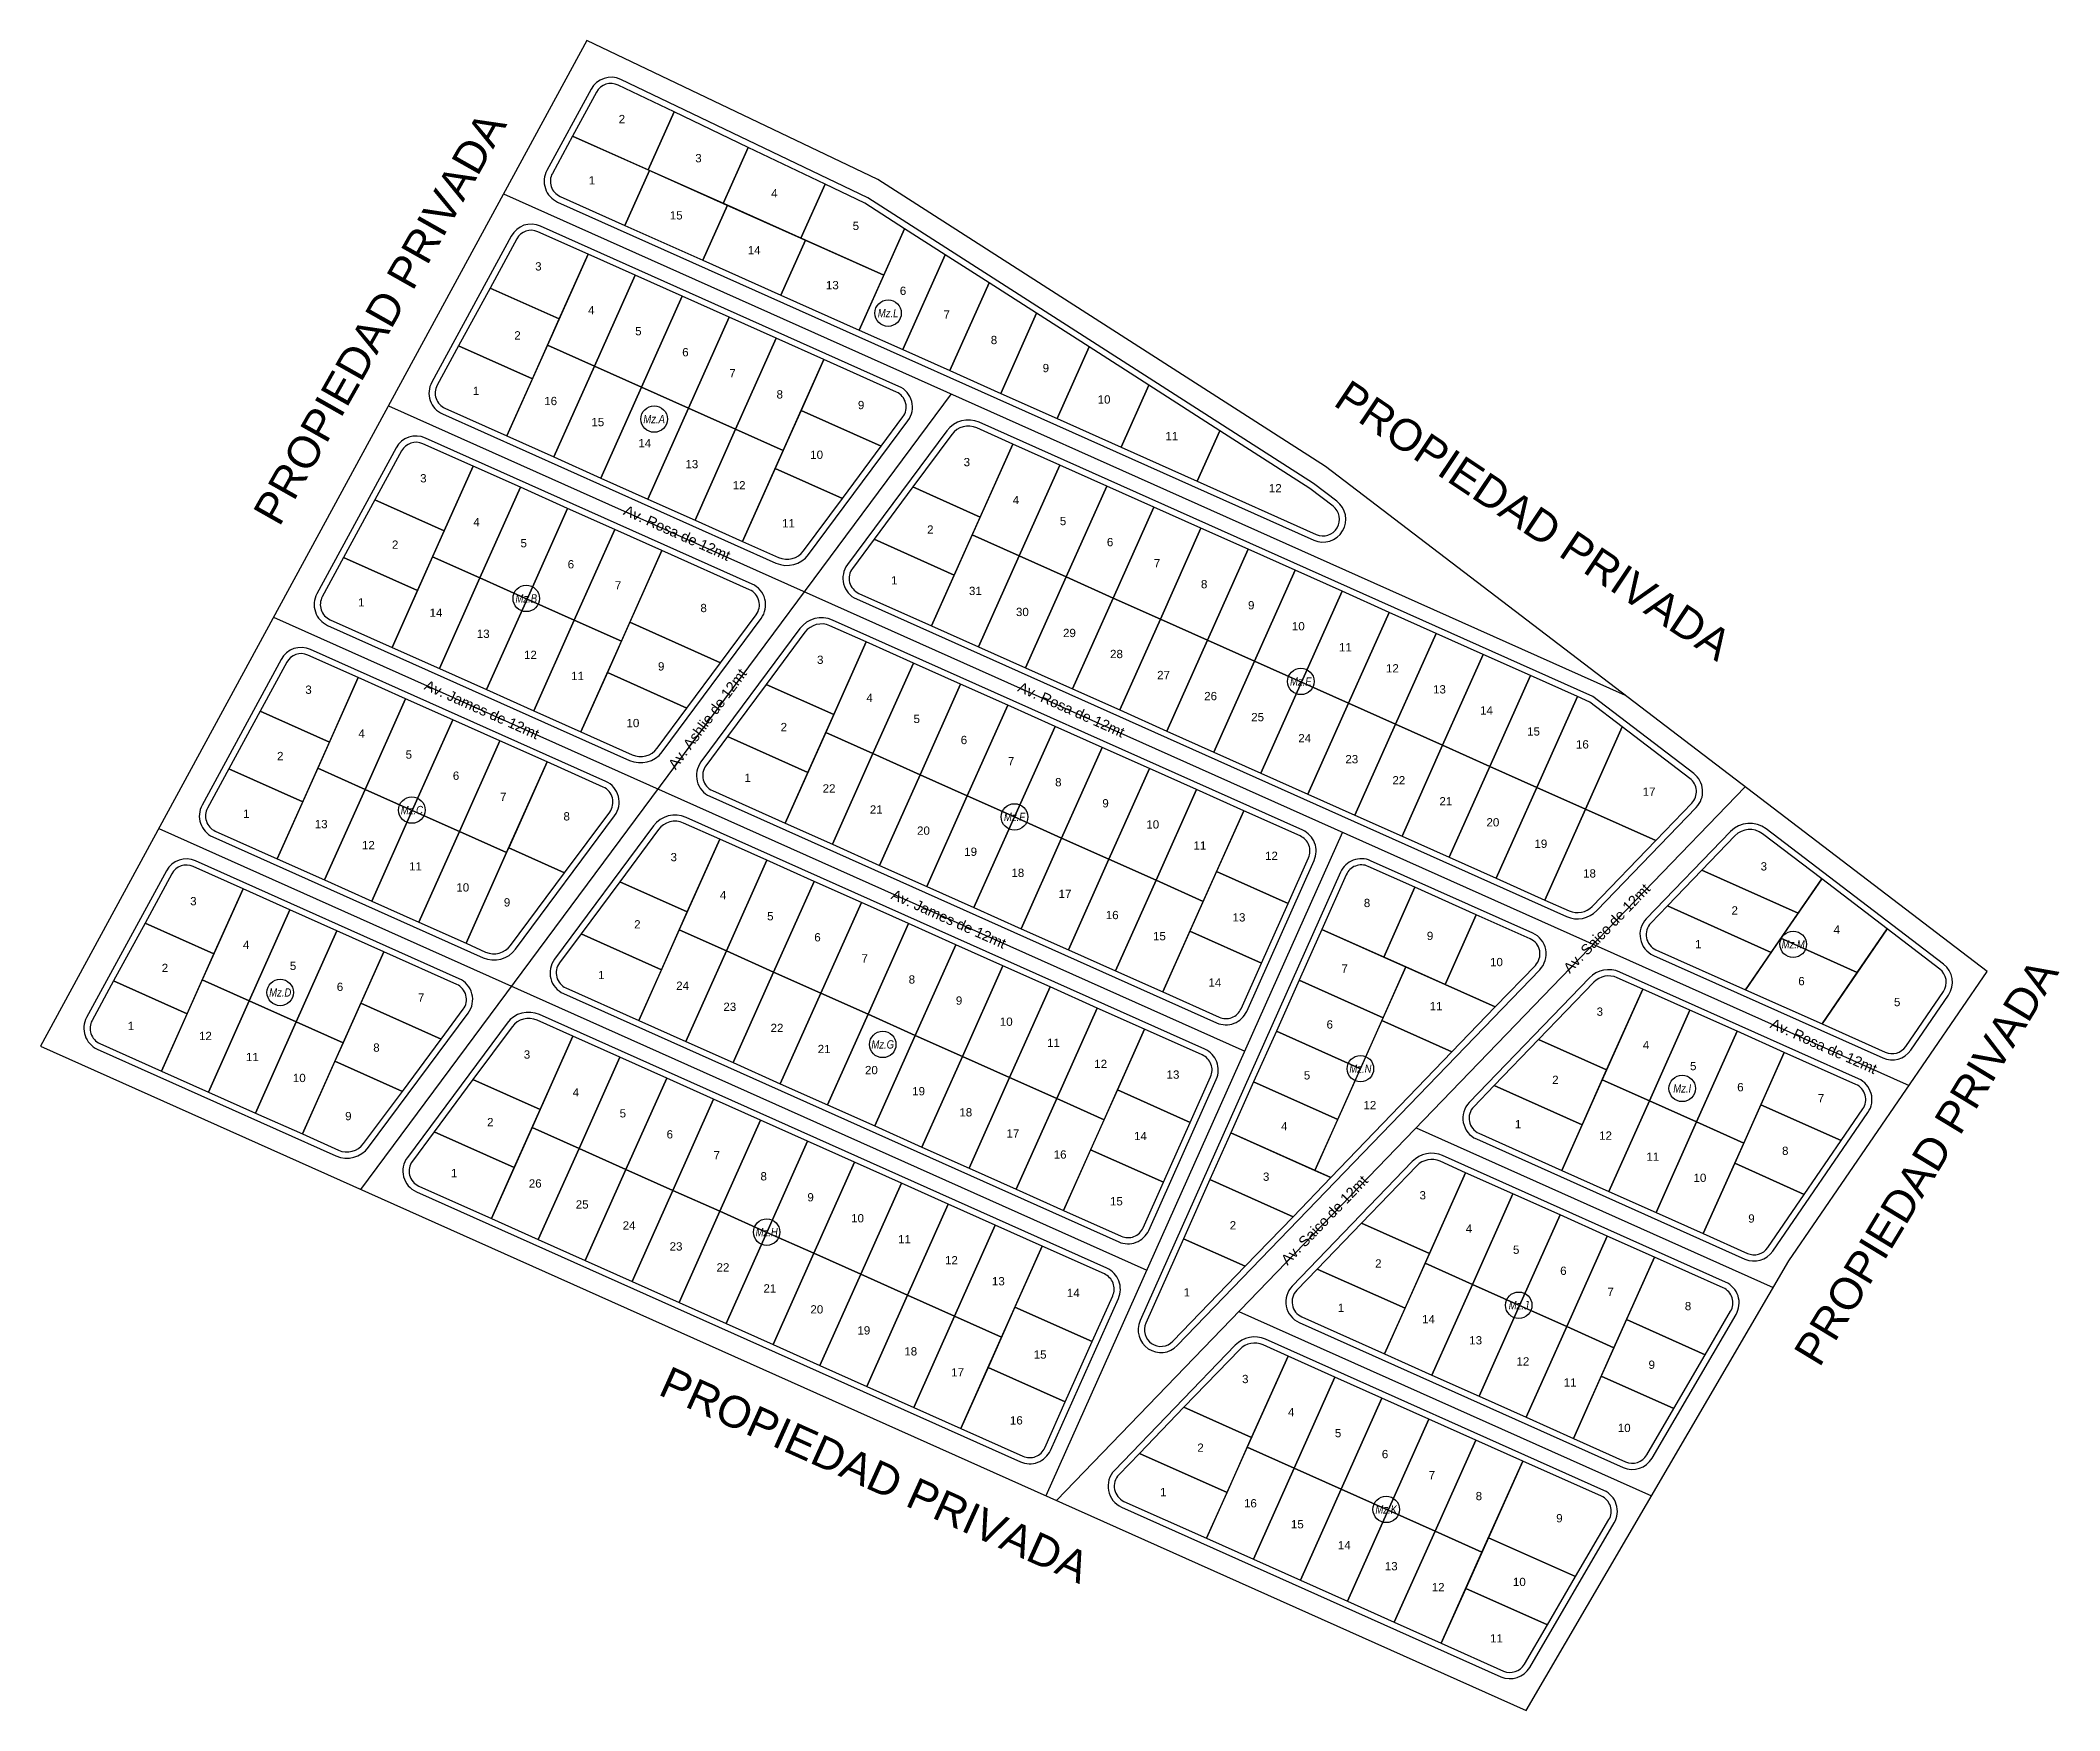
# Model space of a CAD drawing. Header units: millimetres. Extents: x 582359 to 582847, y 8181916 to 8182320.
import ezdxf
from ezdxf.enums import TextEntityAlignment as Align

# ---------------------------------------------------------------- set-up
doc = ezdxf.new("R2010")
doc.units = ezdxf.units.MM
for name, color, linetype in [('0 EJES DE CALLES', 153, 'Continuous'), ('Lote A 1', 40, 'Continuous'), ('Lote A 10', 40, 'Continuous'), ('Lote A 11', 40, 'Continuous'), ('Lote A 12', 40, 'Continuous'), ('Lote A 13', 40, 'Continuous'), ('Lote A 14', 40, 'Continuous'), ('Lote A 15', 40, 'Continuous'), ('Lote A 16', 40, 'Continuous'), ('Lote A 2', 40, 'Continuous'), ('Lote A 3', 40, 'Continuous'), ('Lote A 4', 40, 'Continuous'), ('Lote A 5', 40, 'Continuous'), ('Lote A 6', 40, 'Continuous'), ('Lote A 7', 40, 'Continuous'), ('Lote A 8', 40, 'Continuous'), ('Lote A 9', 40, 'Continuous'), ('Lote B 1', 40, 'Continuous'), ('Lote B 10', 40, 'Continuous'), ('Lote B 11', 40, 'Continuous'), ('Lote B 12', 40, 'Continuous'), ('Lote B 13', 40, 'Continuous'), ('Lote B 14', 40, 'Continuous'), ('Lote B 2', 40, 'Continuous'), ('Lote B 3', 40, 'Continuous'), ('Lote B 4', 40, 'Continuous'), ('Lote B 5', 40, 'Continuous'), ('Lote B 6', 40, 'Continuous'), ('Lote B 7', 40, 'Continuous'), ('Lote B 8', 40, 'Continuous'), ('Lote B 9', 40, 'Continuous'), ('Lote C 1', 40, 'Continuous'), ('Lote C 10', 40, 'Continuous'), ('Lote C 11', 40, 'Continuous'), ('Lote C 12', 40, 'Continuous'), ('Lote C 13', 40, 'Continuous'), ('Lote C 2', 40, 'Continuous'), ('Lote C 3', 40, 'Continuous'), ('Lote C 4', 40, 'Continuous'), ('Lote C 5', 40, 'Continuous'), ('Lote C 6', 40, 'Continuous'), ('Lote C 7', 40, 'Continuous'), ('Lote C 8', 40, 'Continuous'), ('Lote C 9', 40, 'Continuous'), ('Lote D 1', 40, 'Continuous'), ('Lote D 10', 40, 'Continuous'), ('Lote D 11', 40, 'Continuous'), ('Lote D 12', 40, 'Continuous'), ('Lote D 2', 40, 'Continuous'), ('Lote D 3', 40, 'Continuous'), ('Lote D 4', 40, 'Continuous'), ('Lote D 5', 40, 'Continuous'), ('Lote D 6', 40, 'Continuous'), ('Lote D 7', 40, 'Continuous'), ('Lote D 8', 40, 'Continuous'), ('Lote D 9', 40, 'Continuous'), ('Lote E 1', 40, 'Continuous'), ('Lote E 10', 40, 'Continuous'), ('Lote E 11', 40, 'Continuous'), ('Lote E 12', 40, 'Continuous'), ('Lote E 13', 40, 'Continuous'), ('Lote E 14', 40, 'Continuous'), ('Lote E 15', 40, 'Continuous'), ('Lote E 16', 40, 'Continuous'), ('Lote E 17', 40, 'Continuous'), ('Lote E 18', 40, 'Continuous'), ('Lote E 19', 40, 'Continuous'), ('Lote E 2', 40, 'Continuous'), ('Lote E 20', 40, 'Continuous'), ('Lote E 21', 40, 'Continuous'), ('Lote E 22', 40, 'Continuous'), ('Lote E 23', 40, 'Continuous'), ('Lote E 24', 40, 'Continuous'), ('Lote E 25', 40, 'Continuous'), ('Lote E 26', 40, 'Continuous'), ('Lote E 27', 40, 'Continuous'), ('Lote E 28', 40, 'Continuous'), ('Lote E 29', 40, 'Continuous'), ('Lote E 3', 40, 'Continuous'), ('Lote E 30', 40, 'Continuous'), ('Lote E 31', 40, 'Continuous'), ('Lote E 4', 40, 'Continuous'), ('Lote E 5', 40, 'Continuous'), ('Lote E 6', 40, 'Continuous'), ('Lote E 7', 40, 'Continuous'), ('Lote E 8', 40, 'Continuous'), ('Lote E 9', 40, 'Continuous'), ('Lote F 1', 40, 'Continuous'), ('Lote F 10', 40, 'Continuous'), ('Lote F 11', 40, 'Continuous'), ('Lote F 12', 40, 'Continuous'), ('Lote F 13', 40, 'Continuous'), ('Lote F 14', 40, 'Continuous'), ('Lote F 15', 40, 'Continuous'), ('Lote F 16', 40, 'Continuous'), ('Lote F 17', 40, 'Continuous'), ('Lote F 18', 40, 'Continuous'), ('Lote F 19', 40, 'Continuous'), ('Lote F 2', 40, 'Continuous'), ('Lote F 20', 40, 'Continuous'), ('Lote F 21', 40, 'Continuous'), ('Lote F 22', 40, 'Continuous'), ('Lote F 3', 40, 'Continuous'), ('Lote F 4', 40, 'Continuous'), ('Lote F 5', 40, 'Continuous'), ('Lote F 6', 40, 'Continuous'), ('Lote F 7', 40, 'Continuous'), ('Lote F 8', 40, 'Continuous'), ('Lote F 9', 40, 'Continuous'), ('Lote G 1', 40, 'Continuous'), ('Lote G 10', 40, 'Continuous'), ('Lote G 11', 40, 'Continuous'), ('Lote G 12', 40, 'Continuous'), ('Lote G 13', 40, 'Continuous'), ('Lote G 14', 40, 'Continuous'), ('Lote G 15', 40, 'Continuous'), ('Lote G 16', 40, 'Continuous'), ('Lote G 17', 40, 'Continuous'), ('Lote G 18', 40, 'Continuous'), ('Lote G 19', 40, 'Continuous'), ('Lote G 2', 40, 'Continuous'), ('Lote G 20', 40, 'Continuous'), ('Lote G 21', 40, 'Continuous'), ('Lote G 22', 40, 'Continuous'), ('Lote G 23', 40, 'Continuous'), ('Lote G 24', 40, 'Continuous'), ('Lote G 3', 40, 'Continuous'), ('Lote G 4', 40, 'Continuous'), ('Lote G 5', 40, 'Continuous'), ('Lote G 6', 40, 'Continuous'), ('Lote G 7', 40, 'Continuous'), ('Lote G 8', 40, 'Continuous'), ('Lote G 9', 40, 'Continuous'), ('Lote H 1', 40, 'Continuous'), ('Lote H 10', 40, 'Continuous'), ('Lote H 11', 40, 'Continuous'), ('Lote H 12', 40, 'Continuous'), ('Lote H 13', 40, 'Continuous'), ('Lote H 14', 40, 'Continuous'), ('Lote H 15', 40, 'Continuous'), ('Lote H 16', 40, 'Continuous'), ('Lote H 17', 40, 'Continuous'), ('Lote H 18', 40, 'Continuous'), ('Lote H 19', 40, 'Continuous'), ('Lote H 2', 40, 'Continuous'), ('Lote H 20', 40, 'Continuous'), ('Lote H 21', 40, 'Continuous'), ('Lote H 22', 40, 'Continuous'), ('Lote H 23', 40, 'Continuous'), ('Lote H 24', 40, 'Continuous'), ('Lote H 25', 40, 'Continuous'), ('Lote H 26', 40, 'Continuous'), ('Lote H 3', 40, 'Continuous'), ('Lote H 4', 40, 'Continuous'), ('Lote H 5', 40, 'Continuous'), ('Lote H 6', 40, 'Continuous'), ('Lote H 7', 40, 'Continuous'), ('Lote H 8', 40, 'Continuous'), ('Lote H 9', 40, 'Continuous'), ('Lote I 1', 40, 'Continuous'), ('Lote I 10', 40, 'Continuous'), ('Lote I 11', 40, 'Continuous'), ('Lote I 12', 40, 'Continuous'), ('Lote I 2', 40, 'Continuous'), ('Lote I 3', 40, 'Continuous'), ('Lote I 4', 40, 'Continuous'), ('Lote I 5', 40, 'Continuous'), ('Lote I 6', 40, 'Continuous'), ('Lote I 7', 40, 'Continuous'), ('Lote I 8', 40, 'Continuous'), ('Lote I 9', 40, 'Continuous'), ('Lote J 1', 40, 'Continuous'), ('Lote J 10', 40, 'Continuous'), ('Lote J 11', 40, 'Continuous'), ('Lote J 12', 40, 'Continuous'), ('Lote J 13', 40, 'Continuous'), ('Lote J 14', 40, 'Continuous'), ('Lote J 2', 40, 'Continuous'), ('Lote J 3', 40, 'Continuous'), ('Lote J 4', 40, 'Continuous'), ('Lote J 5', 40, 'Continuous'), ('Lote J 6', 40, 'Continuous'), ('Lote J 7', 40, 'Continuous'), ('Lote J 8', 40, 'Continuous'), ('Lote J 9', 40, 'Continuous'), ('Lote K 1', 40, 'Continuous'), ('Lote K 10', 40, 'Continuous'), ('Lote K 11', 40, 'Continuous'), ('Lote K 12', 40, 'Continuous'), ('Lote K 13', 40, 'Continuous'), ('Lote K 14', 40, 'Continuous'), ('Lote K 15', 40, 'Continuous'), ('Lote K 16', 40, 'Continuous'), ('Lote K 2', 40, 'Continuous'), ('Lote K 3', 40, 'Continuous'), ('Lote K 4', 40, 'Continuous'), ('Lote K 5', 40, 'Continuous'), ('Lote K 6', 40, 'Continuous'), ('Lote K 7', 40, 'Continuous'), ('Lote K 8', 40, 'Continuous'), ('Lote K 9', 40, 'Continuous'), ('Lote L 1', 40, 'Continuous'), ('Lote L 10', 40, 'Continuous'), ('Lote L 11', 40, 'Continuous'), ('Lote L 12', 40, 'Continuous'), ('Lote L 13', 40, 'Continuous'), ('Lote L 14', 40, 'Continuous'), ('Lote L 15', 40, 'Continuous'), ('Lote L 2', 40, 'Continuous'), ('Lote L 3', 40, 'Continuous'), ('Lote L 4', 40, 'Continuous'), ('Lote L 5', 40, 'Continuous'), ('Lote L 6', 40, 'Continuous'), ('Lote L 7', 40, 'Continuous'), ('Lote L 8', 40, 'Continuous'), ('Lote L 9', 40, 'Continuous'), ('Lote M 1', 40, 'Continuous'), ('Lote M 2', 40, 'Continuous'), ('Lote M 3', 40, 'Continuous'), ('Lote M 4', 40, 'Continuous'), ('Lote M 5', 40, 'Continuous'), ('Lote M 6', 40, 'Continuous'), ('Lote N 1', 40, 'Continuous'), ('Lote N 10', 40, 'Continuous'), ('Lote N 11', 40, 'Continuous'), ('Lote N 12', 40, 'Continuous'), ('Lote N 2', 40, 'Continuous'), ('Lote N 3', 40, 'Continuous'), ('Lote N 4', 40, 'Continuous'), ('Lote N 5', 40, 'Continuous'), ('Lote N 6', 40, 'Continuous'), ('Lote N 7', 40, 'Continuous'), ('Lote N 8', 40, 'Continuous'), ('Lote N 9', 40, 'Continuous'), ('Mz.A', 131, 'Continuous'), ('Mz.B', 131, 'Continuous'), ('Mz.C', 131, 'Continuous'), ('Mz.D', 131, 'Continuous'), ('Mz.E', 131, 'Continuous'), ('Mz.F', 131, 'Continuous'), ('Mz.G', 131, 'Continuous'), ('Mz.H', 131, 'Continuous'), ('Mz.I', 131, 'Continuous'), ('Mz.J', 131, 'Continuous'), ('Mz.K', 131, 'Continuous'), ('Mz.L', 131, 'Continuous'), ('Mz.M', 131, 'Continuous'), ('Mz.N', 131, 'Continuous')]:
    doc.layers.add(name, color=color, linetype=linetype)
doc.layers.add('colindantes', color=80, linetype='Continuous', lineweight=30)
doc.styles.add('ARIAL', font='arial.ttf')
doc.styles.add('Manzanos', font='ARIALNBI.TTF')
doc.styles.add('Tabla', font='arial.ttf')

msp = doc.modelspace()

# ---------------------------------------------------------------- texts
for s, style, p in [('2', 'Tabla', (582499.53, 8182301.28, 4250.83)), ('3', 'Tabla', (582518.04, 8182291.82, 4250.83)), ('1', 'Tabla', (582492.28, 8182286.46, 4250.83)), ('4', 'Tabla', (582536.4, 8182283.33, 4250.83)), ('15', 'Tabla', (582512.66, 8182278, 4250.83)), ('5', 'Tabla', (582556.11, 8182275.45, 4250.83)), ('14', 'Tabla', (582531.51, 8182269.57, 4250.83)), ('3', 'Tabla', (582479.34, 8182265.66, 4250.83)), ('13', 'Tabla', (582550.42, 8182261.12, 4250.83)), ('6', 'Tabla', (582567.51, 8182259.75, 4250.83)), ('4', 'Tabla', (582492.13, 8182255.08, 4250.83)), ('Mz.L', 'Manzanos', (582563.9, 8182254.36, 4250.83)), ('7', 'Tabla', (582578.08, 8182254.04, 4250.83)), ('2', 'Tabla', (582474.29, 8182248.98, 4250.83)), ('5', 'Tabla', (582503.51, 8182250, 4250.83)), ('8', 'Tabla', (582589.5, 8182247.86, 4250.83)), ('6', 'Tabla', (582514.89, 8182244.91, 4250.83)), ('7', 'Tabla', (582526.27, 8182239.82, 4250.83)), ('9', 'Tabla', (582602.05, 8182241.08, 4250.83)), ('1', 'Tabla', (582464.25, 8182235.56, 4250.83)), ('16', 'Tabla', (582482.31, 8182233.11, 4250.83)), ('8', 'Tabla', (582537.7, 8182234.71, 4250.83)), ('9', 'Tabla', (582557.37, 8182232.14, 4250.83)), ('10', 'Tabla', (582616.12, 8182233.48, 4250.83)), ('15', 'Tabla', (582493.69, 8182228.02, 4250.83)), ('Mz.A', 'Manzanos', (582507.33, 8182228.75, 4250.83)), ('14', 'Tabla', (582505.07, 8182222.93, 4250.83)), ('11', 'Tabla', (582632.49, 8182224.62, 4250.83)), ('13', 'Tabla', (582516.44, 8182217.85, 4250.83)), ('10', 'Tabla', (582546.62, 8182220.12, 4250.83)), ('3', 'Tabla', (582582.94, 8182218.34, 4250.83)), ('3', 'Tabla', (582451.52, 8182214.43, 4250.83)), ('12', 'Tabla', (582527.88, 8182212.74, 4250.83)), ('4', 'Tabla', (582594.82, 8182209.18, 4250.83)), ('12', 'Tabla', (582657.52, 8182212.02, 4250.83)), ('4', 'Tabla', (582464.38, 8182203.84, 4250.83)), ('11', 'Tabla', (582539.81, 8182203.55, 4250.83)), ('5', 'Tabla', (582606.2, 8182204.09, 4250.83)), ('2', 'Tabla', (582444.7, 8182198.38, 4250.83)), ('5', 'Tabla', (582475.79, 8182198.74, 4250.83)), ('2', 'Tabla', (582574.11, 8182202.03, 4250.83)), ('6', 'Tabla', (582617.58, 8182199, 4250.83)), ('6', 'Tabla', (582487.2, 8182193.64, 4250.83)), ('7', 'Tabla', (582628.95, 8182193.92, 4250.83)), ('7', 'Tabla', (582498.61, 8182188.54, 4250.83)), ('1', 'Tabla', (582565.38, 8182189.75, 4250.83)), ('8', 'Tabla', (582640.33, 8182188.83, 4250.83)), ('1', 'Tabla', (582436.49, 8182184.43, 4250.83)), ('Mz.B', 'Manzanos', (582476.41, 8182185.39, 4250.83)), ('8', 'Tabla', (582519.29, 8182183.06, 4250.83)), ('31', 'Tabla', (582585, 8182187.2, 4250.83)), ('9', 'Tabla', (582651.71, 8182183.74, 4250.83)), ('14', 'Tabla', (582454.58, 8182181.93, 4250.83)), ('30', 'Tabla', (582596.37, 8182182.11, 4250.83)), ('10', 'Tabla', (582663.09, 8182178.66, 4250.83)), ('13', 'Tabla', (582465.99, 8182176.83, 4250.83)), ('29', 'Tabla', (582607.75, 8182177.03, 4250.83)), ('11', 'Tabla', (582674.47, 8182173.57, 4250.83)), ('12', 'Tabla', (582477.4, 8182171.73, 4250.83)), ('9', 'Tabla', (582509.03, 8182168.95, 4250.83)), ('3', 'Tabla', (582547.49, 8182170.54, 4250.83)), ('28', 'Tabla', (582619.13, 8182171.94, 4250.83)), ('12', 'Tabla', (582685.84, 8182168.48, 4250.83)), ('11', 'Tabla', (582488.82, 8182166.63, 4250.83)), ('27', 'Tabla', (582630.51, 8182166.85, 4250.83)), ('Mz.E', 'Manzanos', (582663.71, 8182165.31, 4250.83)), ('13', 'Tabla', (582697.22, 8182163.4, 4250.83)), ('3', 'Tabla', (582423.75, 8182163.31, 4250.83)), ('4', 'Tabla', (582559.42, 8182161.35, 4250.83)), ('26', 'Tabla', (582641.89, 8182161.77, 4250.83)), ('10', 'Tabla', (582502.19, 8182155.25, 4250.83)), ('2', 'Tabla', (582538.69, 8182154.28, 4250.83)), ('5', 'Tabla', (582570.83, 8182156.25, 4250.83)), ('25', 'Tabla', (582653.26, 8182156.68, 4250.83)), ('14', 'Tabla', (582708.6, 8182158.31, 4250.83)), ('4', 'Tabla', (582436.6, 8182152.73, 4250.83)), ('6', 'Tabla', (582582.24, 8182151.15, 4250.83)), ('24', 'Tabla', (582664.64, 8182151.59, 4250.83)), ('15', 'Tabla', (582719.98, 8182153.22, 4250.83)), ('16', 'Tabla', (582731.78, 8182150.09, 4250.83)), ('2', 'Tabla', (582416.92, 8182147.27, 4250.83)), ('5', 'Tabla', (582448.01, 8182147.63, 4250.83)), ('7', 'Tabla', (582593.65, 8182146.05, 4250.83)), ('23', 'Tabla', (582676.02, 8182146.51, 4250.83)), ('6', 'Tabla', (582459.42, 8182142.52, 4250.83)), ('1', 'Tabla', (582529.97, 8182142.03, 4250.83)), ('22', 'Tabla', (582549.62, 8182139.44, 4250.83)), ('8', 'Tabla', (582605.06, 8182140.95, 4250.83)), ('22', 'Tabla', (582687.4, 8182141.42, 4250.83)), ('Mz.C', 'Manzanos', (582448.74, 8182134.21, 4250.83)), ('7', 'Tabla', (582470.84, 8182137.42, 4250.83)), ('21', 'Tabla', (582561.04, 8182134.34, 4250.83)), ('9', 'Tabla', (582616.48, 8182135.85, 4250.83)), ('21', 'Tabla', (582698.77, 8182136.34, 4250.83)), ('17', 'Tabla', (582747.91, 8182138.66, 4250.83)), ('1', 'Tabla', (582408.71, 8182133.31, 4250.83)), ('13', 'Tabla', (582426.81, 8182130.82, 4250.83)), ('8', 'Tabla', (582486.17, 8182132.69, 4250.83)), ('20', 'Tabla', (582572.45, 8182129.24, 4250.83)), ('Mz.F', 'Manzanos', (582594.46, 8182132.54, 4250.83)), ('10', 'Tabla', (582627.89, 8182130.74, 4250.83)), ('20', 'Tabla', (582710.15, 8182131.25, 4250.83)), ('12', 'Tabla', (582438.22, 8182125.72, 4250.83)), ('11', 'Tabla', (582639.3, 8182125.64, 4250.83)), ('19', 'Tabla', (582721.74, 8182126.07, 4250.83)), ('11', 'Tabla', (582449.63, 8182120.61, 4250.83)), ('3', 'Tabla', (582512.07, 8182122.84, 4250.83)), ('19', 'Tabla', (582583.86, 8182124.14, 4250.83)), ('12', 'Tabla', (582656.6, 8182123.14, 4250.83)), ('3', 'Tabla', (582775.66, 8182120.6, 4250.83)), ('10', 'Tabla', (582461.04, 8182115.51, 4250.83)), ('18', 'Tabla', (582595.27, 8182119.04, 4250.83)), ('18', 'Tabla', (582733.51, 8182118.89, 4250.83)), ('3', 'Tabla', (582395.91, 8182112.18, 4250.83)), ('9', 'Tabla', (582471.76, 8182111.9, 4250.83)), ('4', 'Tabla', (582524, 8182113.65, 4250.83)), ('17', 'Tabla', (582606.68, 8182113.94, 4250.83)), ('8', 'Tabla', (582679.71, 8182111.75, 4250.83)), ('2', 'Tabla', (582768.62, 8182109.95, 4250.83)), ('2', 'Tabla', (582503.27, 8182106.58, 4250.83)), ('5', 'Tabla', (582535.42, 8182108.55, 4250.83)), ('16', 'Tabla', (582618.09, 8182108.83, 4250.83)), ('13', 'Tabla', (582648.75, 8182108.27, 4250.83)), ('4', 'Tabla', (582793.3, 8182105.3, 4250.83)), ('4', 'Tabla', (582408.66, 8182101.61, 4250.83)), ('6', 'Tabla', (582546.83, 8182103.45, 4250.83)), ('15', 'Tabla', (582629.5, 8182103.73, 4250.83)), ('9', 'Tabla', (582694.95, 8182103.79, 4250.83)), ('1', 'Tabla', (582759.79, 8182101.78, 4250.83)), ('Mz.M', 'Manzanos', (582782.77, 8182101.75, 4250.83)), ('2', 'Tabla', (582389.03, 8182096.04, 4250.83)), ('5', 'Tabla', (582420.01, 8182096.54, 4250.83)), ('7', 'Tabla', (582558.24, 8182098.35, 4250.83)), ('7', 'Tabla', (582674.29, 8182095.87, 4250.83)), ('10', 'Tabla', (582711.01, 8182097.46, 4250.83)), ('6', 'Tabla', (582431.36, 8182091.47, 4250.83)), ('1', 'Tabla', (582494.56, 8182094.33, 4250.83)), ('24', 'Tabla', (582514.21, 8182091.74, 4250.83)), ('8', 'Tabla', (582569.65, 8182093.25, 4250.83)), ('14', 'Tabla', (582642.91, 8182092.51, 4250.83)), ('6', 'Tabla', (582784.77, 8182092.85, 4250.83)), ('Mz.D', 'Manzanos', (582416.91, 8182090.11, 4250.83)), ('7', 'Tabla', (582450.98, 8182088.87, 4250.83)), ('23', 'Tabla', (582525.62, 8182086.64, 4250.83)), ('9', 'Tabla', (582581.06, 8182088.15, 4250.83)), ('11', 'Tabla', (582696.4, 8182086.79, 4250.83)), ('3', 'Tabla', (582736, 8182085.47, 4250.83)), ('5', 'Tabla', (582807.91, 8182087.79, 4250.83)), ('1', 'Tabla', (582380.79, 8182082.01, 4250.83)), ('22', 'Tabla', (582537.03, 8182081.54, 4250.83)), ('10', 'Tabla', (582592.47, 8182083.04, 4250.83)), ('6', 'Tabla', (582670.7, 8182082.37, 4250.83)), ('12', 'Tabla', (582398.82, 8182079.59, 4250.83)), ('8', 'Tabla', (582440.18, 8182076.78, 4250.83)), ('21', 'Tabla', (582548.44, 8182076.44, 4250.83)), ('Mz.G', 'Manzanos', (582562.6, 8182077.55, 4250.83)), ('11', 'Tabla', (582603.89, 8182077.94, 4250.83)), ('4', 'Tabla', (582747.18, 8182077.41, 4250.83)), ('11', 'Tabla', (582410.17, 8182074.51, 4250.83)), ('3', 'Tabla', (582476.58, 8182075.11, 4250.83)), ('20', 'Tabla', (582559.86, 8182071.34, 4250.83)), ('12', 'Tabla', (582615.3, 8182072.84, 4250.83)), ('Mz.N', 'Manzanos', (582678.11, 8182071.68, 4250.83)), ('5', 'Tabla', (582758.59, 8182072.31, 4250.83)), ('10', 'Tabla', (582421.52, 8182069.44, 4250.83)), ('4', 'Tabla', (582488.41, 8182065.96, 4250.83)), ('19', 'Tabla', (582571.27, 8182066.23, 4250.83)), ('13', 'Tabla', (582632.79, 8182070.25, 4250.83)), ('5', 'Tabla', (582665.2, 8182070.07, 4250.83)), ('2', 'Tabla', (582725.26, 8182068.98, 4250.83)), ('Mz.I', 'Manzanos', (582755.93, 8182066.91, 4250.83)), ('6', 'Tabla', (582770, 8182067.21, 4250.83)), ('5', 'Tabla', (582499.76, 8182060.89, 4250.83)), ('18', 'Tabla', (582582.68, 8182061.13, 4250.83)), ('12', 'Tabla', (582680.4, 8182062.87, 4250.83)), ('7', 'Tabla', (582789.49, 8182064.54, 4250.83)), ('9', 'Tabla', (582433.38, 8182060.22, 4250.83)), ('2', 'Tabla', (582467.71, 8182058.76, 4250.83)), ('17', 'Tabla', (582594.09, 8182056.03, 4250.83)), ('4', 'Tabla', (582659.7, 8182057.77, 4250.83)), ('1', 'Tabla', (582716.25, 8182058.28, 4250.83)), ('6', 'Tabla', (582511.11, 8182055.81, 4250.83)), ('14', 'Tabla', (582624.92, 8182055.4, 4250.83)), ('12', 'Tabla', (582737.39, 8182055.5, 4250.83)), ('8', 'Tabla', (582780.84, 8182051.83, 4250.83)), ('1', 'Tabla', (582458.97, 8182046.45, 4250.83)), ('7', 'Tabla', (582522.46, 8182050.74, 4250.83)), ('16', 'Tabla', (582605.5, 8182050.93, 4250.83)), ('11', 'Tabla', (582748.8, 8182050.4, 4250.83)), ('26', 'Tabla', (582478.57, 8182043.93, 4250.83)), ('8', 'Tabla', (582533.81, 8182045.66, 4250.83)), ('3', 'Tabla', (582655.32, 8182045.57, 4250.83)), ('10', 'Tabla', (582760.21, 8182045.3, 4250.83)), ('25', 'Tabla', (582489.92, 8182038.86, 4250.83)), ('9', 'Tabla', (582545.16, 8182040.59, 4250.83)), ('15', 'Tabla', (582619.1, 8182039.62, 4250.83)), ('3', 'Tabla', (582693.18, 8182041.08, 4250.83)), ('24', 'Tabla', (582501.27, 8182033.78, 4250.83)), ('Mz.H', 'Manzanos', (582534.54, 8182032.16, 4250.83)), ('10', 'Tabla', (582556.51, 8182035.52, 4250.83)), ('2', 'Tabla', (582647.29, 8182033.81, 4250.83)), ('4', 'Tabla', (582704.37, 8182033.02, 4250.83)), ('9', 'Tabla', (582772.67, 8182035.46, 4250.83)), ('23', 'Tabla', (582512.62, 8182028.71, 4250.83)), ('11', 'Tabla', (582567.86, 8182030.44, 4250.83)), ('5', 'Tabla', (582715.78, 8182027.92, 4250.83)), ('22', 'Tabla', (582523.97, 8182023.64, 4250.83)), ('12', 'Tabla', (582579.21, 8182025.37, 4250.83)), ('2', 'Tabla', (582682.45, 8182024.59, 4250.83)), ('6', 'Tabla', (582727.19, 8182022.82, 4250.83)), ('21', 'Tabla', (582535.32, 8182018.56, 4250.83)), ('13', 'Tabla', (582590.56, 8182020.29, 4250.83)), ('14', 'Tabla', (582608.68, 8182017.46, 4250.83)), ('1', 'Tabla', (582636.14, 8182017.6, 4250.83)), ('7', 'Tabla', (582738.6, 8182017.72, 4250.83)), ('20', 'Tabla', (582546.67, 8182013.49, 4250.83)), ('1', 'Tabla', (582673.44, 8182013.88, 4250.83)), ('Mz.J', 'Manzanos', (582716.39, 8182014.48, 4250.83)), ('8', 'Tabla', (582757.33, 8182014.28, 4250.83)), ('19', 'Tabla', (582558.02, 8182008.41, 4250.83)), ('14', 'Tabla', (582694.57, 8182011.11, 4250.83)), ('18', 'Tabla', (582569.37, 8182003.34, 4250.83)), ('15', 'Tabla', (582600.66, 8182002.57, 4250.83)), ('13', 'Tabla', (582705.98, 8182006.01, 4250.83)), ('17', 'Tabla', (582580.72, 8181998.26, 4250.83)), ('12', 'Tabla', (582717.4, 8182000.91, 4250.83)), ('9', 'Tabla', (582748.56, 8182000.11, 4250.83)), ('3', 'Tabla', (582650.27, 8181996.65, 4250.83)), ('11', 'Tabla', (582728.81, 8181995.81, 4250.83)), ('4', 'Tabla', (582661.36, 8181988.64, 4250.83)), ('16', 'Tabla', (582594.91, 8181986.65, 4250.83)), ('5', 'Tabla', (582672.71, 8181983.57, 4250.83)), ('10', 'Tabla', (582741.9, 8181984.83, 4250.83)), ('2', 'Tabla', (582639.45, 8181980.05, 4250.83)), ('6', 'Tabla', (582684.06, 8181978.5, 4250.83)), ('7', 'Tabla', (582695.41, 8181973.42, 4250.83)), ('1', 'Tabla', (582630.42, 8181969.31, 4250.83)), ('8', 'Tabla', (582706.76, 8181968.35, 4250.83)), ('16', 'Tabla', (582651.51, 8181966.61, 4250.83)), ('Mz.K', 'Manzanos', (582684.35, 8181965.13, 4250.83)), ('15', 'Tabla', (582662.86, 8181961.54, 4250.83)), ('9', 'Tabla', (582726.23, 8181962.99, 4250.83)), ('14', 'Tabla', (582674.21, 8181956.47, 4250.83)), ('13', 'Tabla', (582685.56, 8181951.39, 4250.83)), ('12', 'Tabla', (582696.91, 8181946.32, 4250.83)), ('10', 'Tabla', (582716.54, 8181947.59, 4250.83)), ('11', 'Tabla', (582711.01, 8181933.95, 4250.83))]:
    msp.add_text(s, height=2, dxfattribs=dict(style=style)).set_placement(p, align=Align.MIDDLE_CENTER)
at = {"style": 'Tabla'}
for s, rotation, p in [('Av. Rosa de 12mt', 335.9126, (582512.86, 8182201.2)), ('Av. James de 12mt', 335.9126, (582465.67, 8182158.5)), ('Av. Ashlie de 12mt', 53.4089, (582520.22, 8182156.25)), ('Av. Rosa de 12mt', 335.9126, (582608.19, 8182158.5)), ('Av. Saico de 12mt', 46.0371, (582737.67, 8182105.62)), ('Av. James de 12mt', 335.9126, (582578.56, 8182107.88)), ('Av. Rosa de 12mt', 335.9126, (582790.14, 8182077.12)), ('Av. Saico de 12mt', 46.0371, (582669.42, 8182035.07))]:
    msp.add_text(s, height=2.5, rotation=rotation, dxfattribs=at).set_placement(p, align=Align.MIDDLE_CENTER)
at = {"layer": 'colindantes', "linetype": 'Continuous', "style": 'ARIAL'}
for rotation, p in [(60.5117, (582416.68, 8182202.49, 3074.62)), (326.2264, (582671.25, 8182232.25, 3074.62)), (58.779, (582789.1, 8181999.23, 3074.62)), (335.7846, (582508.01, 8181993, 3074.62))]:
    msp.add_text('PROPIEDAD PRIVADA', height=7.6, rotation=rotation, dxfattribs=at).set_placement(p)

# ---------------------------------------------------------------- linework, layer by layer
for centre in [(582563.9, 8182254.36, 4250.83), (582507.33, 8182228.75, 4250.83), (582476.41, 8182185.39, 4250.83), (582663.71, 8182165.31, 4250.83), (582448.74, 8182134.21, 4250.83), (582594.46, 8182132.54, 4250.83), (582782.77, 8182101.75, 4250.83), (582416.91, 8182090.11, 4250.83), (582562.6, 8182077.55, 4250.83), (582678.11, 8182071.68, 4250.83), (582755.93, 8182066.91, 4250.83), (582534.54, 8182032.16, 4250.83), (582716.39, 8182014.48, 4250.83), (582684.35, 8181965.13, 4250.83)]:
    msp.add_circle(centre, 3.2)
at = {"layer": '0 EJES DE CALLES', "elevation": 4250.83}
msp.add_lwpolyline([(582669.63, 8182217.28), (582561.44, 8182286.63), (582491.08, 8182320.3), (582358.91, 8182077.09), (582718.18, 8181916.48), (582781.73, 8182025.22), (582829.7, 8182095.17)], close=True, dxfattribs=at)
for points in [[(582470.93, 8182283.22), (582742.11, 8182161.99)], [(582579.13, 8182234.85), (582436.31, 8182042.49)], [(582443.09, 8182231.98), (582810.79, 8182067.6)], [(582415.31, 8182180.87), (582650.13, 8182075.89)], [(582771.12, 8182139.86), (582604.63, 8181967.24)], [(582387.53, 8182129.75), (582626.46, 8182022.94)], [(582673.8, 8182128.84), (582602.07, 8181968.38)], [(582691.56, 8182057.37), (582777.95, 8182018.75)], [(582648.74, 8182012.98), (582748.51, 8181968.38)]]:
    msp.add_lwpolyline(points, dxfattribs=at)
at = {"layer": 'Lote A 1', "elevation": 4250.83}
msp.add_lwpolyline([(582477.88, 8182238.46), (582460.05, 8182246.43), (582454.87, 8182236.91, 0.437072), (582456.75, 8182231.35), (582471.71, 8182224.66)], format="xyb", close=True, dxfattribs=at)
at = {"layer": 'Lote A 10', "elevation": 4250.83}
msp.add_lwpolyline([(582562.25, 8182222.19), (582542.87, 8182230.85), (582538.53, 8182221.16), (582536.6, 8182216.83), (582552.87, 8182209.55)], close=True, dxfattribs=at)
at = {"layer": 'Lote A 11', "elevation": 4250.83}
msp.add_lwpolyline([(582552.87, 8182209.55), (582536.6, 8182216.83), (582528.71, 8182199.18), (582537.4, 8182195.29, 0.351651), (582543.46, 8182196.88)], format="xyb", close=True, dxfattribs=at)
at = {"layer": 'Lote A 12', "elevation": 4250.83}
msp.add_lwpolyline([(582538.53, 8182221.16), (582527.04, 8182226.29), (582517.22, 8182204.32), (582528.71, 8182199.18)], close=True, dxfattribs=at)
at = {"layer": 'Lote A 13', "elevation": 4250.83}
msp.add_lwpolyline([(582527.04, 8182226.29), (582515.67, 8182231.38), (582505.84, 8182209.4), (582517.22, 8182204.32)], close=True, dxfattribs=at)
at = {"layer": 'Lote A 14', "elevation": 4250.83}
msp.add_lwpolyline([(582515.67, 8182231.38), (582504.29, 8182236.46), (582494.46, 8182214.49), (582505.84, 8182209.4)], close=True, dxfattribs=at)
at = {"layer": 'Lote A 15', "elevation": 4250.83}
msp.add_lwpolyline([(582504.29, 8182236.46), (582492.91, 8182241.55), (582483.09, 8182219.58), (582494.46, 8182214.49)], close=True, dxfattribs=at)
at = {"layer": 'Lote A 16', "elevation": 4250.83}
msp.add_lwpolyline([(582492.91, 8182241.55), (582481.53, 8182246.64), (582471.71, 8182224.66), (582483.09, 8182219.58)], close=True, dxfattribs=at)
at = {"layer": 'Lote A 2', "elevation": 4250.83}
msp.add_lwpolyline([(582484.35, 8182252.94), (582467.64, 8182260.41), (582460.05, 8182246.43), (582477.88, 8182238.46), (582481.53, 8182246.64)], close=True, dxfattribs=at)
at = {"layer": 'Lote A 3', "elevation": 4250.83}
msp.add_lwpolyline([(582491.36, 8182268.61), (582479.24, 8182274.03, 0.391731), (582474.09, 8182272.29), (582467.64, 8182260.41), (582484.35, 8182252.94)], format="xyb", close=True, dxfattribs=at)
at = {"layer": 'Lote A 4', "elevation": 4250.83}
msp.add_lwpolyline([(582502.74, 8182263.53), (582491.36, 8182268.61), (582481.53, 8182246.64), (582492.91, 8182241.55)], close=True, dxfattribs=at)
at = {"layer": 'Lote A 5', "elevation": 4250.83}
msp.add_lwpolyline([(582514.11, 8182258.44), (582502.74, 8182263.53), (582492.91, 8182241.55), (582504.29, 8182236.46)], close=True, dxfattribs=at)
at = {"layer": 'Lote A 6', "elevation": 4250.83}
msp.add_lwpolyline([(582525.49, 8182253.35), (582514.11, 8182258.44), (582504.29, 8182236.46), (582515.67, 8182231.38)], close=True, dxfattribs=at)
at = {"layer": 'Lote A 7', "elevation": 4250.83}
msp.add_lwpolyline([(582536.87, 8182248.27), (582525.49, 8182253.35), (582515.67, 8182231.38), (582527.04, 8182226.29)], close=True, dxfattribs=at)
at = {"layer": 'Lote A 8', "elevation": 4250.83}
msp.add_lwpolyline([(582548.36, 8182243.13), (582536.87, 8182248.27), (582527.04, 8182226.29), (582538.53, 8182221.16)], close=True, dxfattribs=at)
at = {"layer": 'Lote A 9', "elevation": 4250.83}
msp.add_lwpolyline([(582565.91, 8182235.28), (582548.36, 8182243.13), (582542.87, 8182230.85), (582562.25, 8182222.19), (582567.49, 8182229.25, 0.479679)], format="xyb", close=True, dxfattribs=at)
at = {"layer": 'Lote B 1', "elevation": 4250.83}
msp.add_lwpolyline([(582450.13, 8182187.29), (582432.25, 8182195.29), (582427.09, 8182185.8, 0.437063), (582428.98, 8182180.24), (582443.98, 8182173.53)], format="xyb", close=True, dxfattribs=at)
at = {"layer": 'Lote B 10', "elevation": 4250.83}
msp.add_lwpolyline([(582515.24, 8182158.87), (582496.04, 8182167.46), (582489.62, 8182153.12), (582501.99, 8182147.59, 0.351647), (582508.05, 8182149.18)], format="xyb", close=True, dxfattribs=at)
at = {"layer": 'Lote B 11', "elevation": 4250.83}
msp.add_lwpolyline([(582499.42, 8182175.03), (582488.01, 8182180.13), (582478.21, 8182158.22), (582489.62, 8182153.12)], close=True, dxfattribs=at)
at = {"layer": 'Lote B 12', "elevation": 4250.83}
msp.add_lwpolyline([(582488.01, 8182180.13), (582476.6, 8182185.23), (582466.8, 8182163.32), (582478.21, 8182158.22)], close=True, dxfattribs=at)
at = {"layer": 'Lote B 13', "elevation": 4250.83}
msp.add_lwpolyline([(582476.6, 8182185.23), (582465.19, 8182190.34), (582455.39, 8182168.43), (582466.8, 8182163.32)], close=True, dxfattribs=at)
at = {"layer": 'Lote B 14', "elevation": 4250.83}
msp.add_lwpolyline([(582465.19, 8182190.34), (582453.77, 8182195.44), (582443.98, 8182173.53), (582455.39, 8182168.43)], close=True, dxfattribs=at)
at = {"layer": 'Lote B 2', "elevation": 4250.83}
msp.add_lwpolyline([(582456.58, 8182201.73), (582439.82, 8182209.22), (582432.25, 8182195.29), (582450.13, 8182187.29)], close=True, dxfattribs=at)
at = {"layer": 'Lote B 3', "elevation": 4250.83}
msp.add_lwpolyline([(582463.57, 8182217.35), (582451.4, 8182222.79, 0.391728), (582446.25, 8182221.05), (582439.82, 8182209.22), (582456.58, 8182201.73)], format="xyb", close=True, dxfattribs=at)
at = {"layer": 'Lote B 4', "elevation": 4250.83}
msp.add_lwpolyline([(582474.98, 8182212.25), (582463.57, 8182217.35), (582453.77, 8182195.44), (582465.19, 8182190.34)], close=True, dxfattribs=at)
at = {"layer": 'Lote B 5', "elevation": 4250.83}
msp.add_lwpolyline([(582486.39, 8182207.15), (582474.98, 8182212.25), (582465.19, 8182190.34), (582476.6, 8182185.23)], close=True, dxfattribs=at)
at = {"layer": 'Lote B 6', "elevation": 4250.83}
msp.add_lwpolyline([(582497.8, 8182202.04), (582486.39, 8182207.15), (582476.6, 8182185.23), (582488.01, 8182180.13)], close=True, dxfattribs=at)
at = {"layer": 'Lote B 7', "elevation": 4250.83}
msp.add_lwpolyline([(582509.21, 8182196.94), (582497.8, 8182202.04), (582488.01, 8182180.13), (582499.42, 8182175.03)], close=True, dxfattribs=at)
at = {"layer": 'Lote B 8', "elevation": 4250.83}
msp.add_lwpolyline([(582531.99, 8182181.43, 0.479676), (582530.41, 8182187.47), (582509.21, 8182196.94), (582501.47, 8182179.62), (582523.38, 8182169.83)], format="xyb", close=True, dxfattribs=at)
at = {"layer": 'Lote B 9', "elevation": 4250.83}
msp.add_lwpolyline([(582523.38, 8182169.83), (582501.47, 8182179.62), (582496.04, 8182167.46), (582515.24, 8182158.87)], close=True, dxfattribs=at)
at = {"layer": 'Lote C 1', "elevation": 4250.83}
msp.add_lwpolyline([(582422.36, 8182136.18), (582404.47, 8182144.17), (582399.32, 8182134.68, 0.437071), (582401.2, 8182129.12), (582416.2, 8182122.41)], format="xyb", close=True, dxfattribs=at)
at = {"layer": 'Lote C 10', "elevation": 4250.83}
msp.add_lwpolyline([(582471.64, 8182123.92), (582460.23, 8182129.02), (582450.44, 8182107.11), (582461.85, 8182102.01)], close=True, dxfattribs=at)
at = {"layer": 'Lote C 11', "elevation": 4250.83}
msp.add_lwpolyline([(582460.23, 8182129.02), (582448.82, 8182134.12), (582439.03, 8182112.21), (582450.44, 8182107.11)], close=True, dxfattribs=at)
at = {"layer": 'Lote C 12', "elevation": 4250.83}
msp.add_lwpolyline([(582448.82, 8182134.12), (582437.41, 8182139.22), (582427.61, 8182117.31), (582439.03, 8182112.21)], close=True, dxfattribs=at)
at = {"layer": 'Lote C 13', "elevation": 4250.83}
msp.add_lwpolyline([(582437.41, 8182139.22), (582426, 8182144.32), (582416.2, 8182122.41), (582427.61, 8182117.31)], close=True, dxfattribs=at)
at = {"layer": 'Lote C 2', "elevation": 4250.83}
msp.add_lwpolyline([(582428.81, 8182150.61), (582412.05, 8182158.11), (582404.47, 8182144.17), (582422.36, 8182136.18)], close=True, dxfattribs=at)
at = {"layer": 'Lote C 3', "elevation": 4250.83}
msp.add_lwpolyline([(582435.79, 8182166.23), (582423.62, 8182171.68, 0.391728), (582418.47, 8182169.93), (582412.05, 8182158.11), (582428.81, 8182150.61)], format="xyb", close=True, dxfattribs=at)
at = {"layer": 'Lote C 4', "elevation": 4250.83}
msp.add_lwpolyline([(582447.2, 8182161.13), (582435.79, 8182166.23), (582426, 8182144.32), (582437.41, 8182139.22)], close=True, dxfattribs=at)
at = {"layer": 'Lote C 5', "elevation": 4250.83}
msp.add_lwpolyline([(582458.62, 8182156.03), (582447.2, 8182161.13), (582437.41, 8182139.22), (582448.82, 8182134.12)], close=True, dxfattribs=at)
at = {"layer": 'Lote C 6', "elevation": 4250.83}
msp.add_lwpolyline([(582470.03, 8182150.93), (582458.62, 8182156.03), (582448.82, 8182134.12), (582460.23, 8182129.02)], close=True, dxfattribs=at)
at = {"layer": 'Lote C 7', "elevation": 4250.83}
msp.add_lwpolyline([(582481.44, 8182145.83), (582470.03, 8182150.93), (582460.23, 8182129.02), (582471.64, 8182123.92)], close=True, dxfattribs=at)
at = {"layer": 'Lote C 8', "elevation": 4250.83}
msp.add_lwpolyline([(582496.58, 8182133.73, 0.479676), (582495, 8182139.77), (582481.44, 8182145.83), (582472.16, 8182125.08), (582485.67, 8182119.04)], format="xyb", close=True, dxfattribs=at)
at = {"layer": 'Lote C 9', "elevation": 4250.83}
msp.add_lwpolyline([(582485.67, 8182119.04), (582472.16, 8182125.08), (582471.64, 8182123.92), (582461.85, 8182102.01), (582466.58, 8182099.89, 0.351647), (582472.63, 8182101.48)], format="xyb", close=True, dxfattribs=at)
at = {"layer": 'Lote D 1', "elevation": 4250.83}
msp.add_lwpolyline([(582394.4, 8182084.94), (582376.61, 8182092.89), (582371.41, 8182083.34, 0.437067), (582373.3, 8182077.78), (582388.22, 8182071.11)], format="xyb", close=True, dxfattribs=at)
at = {"layer": 'Lote D 10', "elevation": 4250.83}
msp.add_lwpolyline([(582432.12, 8182077.91), (582420.76, 8182082.99), (582410.92, 8182060.96), (582422.27, 8182055.89)], close=True, dxfattribs=at)
at = {"layer": 'Lote D 11', "elevation": 4250.83}
msp.add_lwpolyline([(582420.76, 8182082.99), (582409.41, 8182088.06), (582399.57, 8182066.03), (582410.92, 8182060.96)], close=True, dxfattribs=at)
at = {"layer": 'Lote D 12', "elevation": 4250.83}
msp.add_lwpolyline([(582409.41, 8182088.06), (582398.06, 8182093.14), (582388.22, 8182071.11), (582399.57, 8182066.03)], close=True, dxfattribs=at)
at = {"layer": 'Lote D 2', "elevation": 4250.83}
msp.add_lwpolyline([(582400.89, 8182099.45), (582384.22, 8182106.9), (582376.61, 8182092.89), (582394.4, 8182084.94)], close=True, dxfattribs=at)
at = {"layer": 'Lote D 3', "elevation": 4250.83}
msp.add_lwpolyline([(582407.91, 8182115.17), (582395.84, 8182120.56, 0.391728), (582390.7, 8182118.82), (582384.22, 8182106.9), (582400.89, 8182099.45)], format="xyb", close=True, dxfattribs=at)
at = {"layer": 'Lote D 4', "elevation": 4250.83}
msp.add_lwpolyline([(582419.26, 8182110.09), (582407.91, 8182115.17), (582398.06, 8182093.14), (582409.41, 8182088.06)], close=True, dxfattribs=at)
at = {"layer": 'Lote D 5', "elevation": 4250.83}
msp.add_lwpolyline([(582430.61, 8182105.02), (582419.26, 8182110.09), (582409.41, 8182088.06), (582420.76, 8182082.99)], close=True, dxfattribs=at)
at = {"layer": 'Lote D 6', "elevation": 4250.83}
msp.add_lwpolyline([(582441.96, 8182099.94), (582430.61, 8182105.02), (582420.76, 8182082.99), (582432.12, 8182077.91)], close=True, dxfattribs=at)
at = {"layer": 'Lote D 7', "elevation": 4250.83}
msp.add_lwpolyline([(582459.58, 8182092.07), (582441.96, 8182099.94), (582436.4, 8182087.49), (582455.81, 8182078.81), (582461.16, 8182086.03, 0.479676)], format="xyb", close=True, dxfattribs=at)
at = {"layer": 'Lote D 8', "elevation": 4250.83}
msp.add_lwpolyline([(582455.81, 8182078.81), (582436.4, 8182087.49), (582432.12, 8182077.91), (582430.14, 8182073.49), (582446.44, 8182066.2)], close=True, dxfattribs=at)
at = {"layer": 'Lote D 9', "elevation": 4250.83}
msp.add_lwpolyline([(582446.44, 8182066.2), (582430.14, 8182073.49), (582422.27, 8182055.89), (582431, 8182051.98, 0.351647), (582437.06, 8182053.56)], format="xyb", close=True, dxfattribs=at)
at = {"layer": 'Lote E 1', "elevation": 4250.83}
msp.add_lwpolyline([(582560.5, 8182199.7), (582555.26, 8182192.64, 0.479676), (582556.84, 8182186.6), (582574.4, 8182178.76), (582579.89, 8182191.04)], format="xyb", close=True, dxfattribs=at)
at = {"layer": 'Lote E 10', "elevation": 4250.83}
msp.add_lwpolyline([(582673.69, 8182187.1), (582662.31, 8182192.19), (582652.49, 8182170.21), (582663.86, 8182165.13)], close=True, dxfattribs=at)
at = {"layer": 'Lote E 11', "elevation": 4250.83}
msp.add_lwpolyline([(582685.07, 8182182.01), (582673.69, 8182187.1), (582663.86, 8182165.13), (582675.24, 8182160.04)], close=True, dxfattribs=at)
at = {"layer": 'Lote E 12', "elevation": 4250.83}
msp.add_lwpolyline([(582696.44, 8182176.93), (582685.07, 8182182.01), (582675.24, 8182160.04), (582686.62, 8182154.95)], close=True, dxfattribs=at)
at = {"layer": 'Lote E 13', "elevation": 4250.83}
msp.add_lwpolyline([(582707.82, 8182171.84), (582696.44, 8182176.93), (582686.62, 8182154.95), (582698, 8182149.87)], close=True, dxfattribs=at)
at = {"layer": 'Lote E 14', "elevation": 4250.83}
msp.add_lwpolyline([(582719.2, 8182166.75), (582707.82, 8182171.84), (582698, 8182149.87), (582709.38, 8182144.78)], close=True, dxfattribs=at)
at = {"layer": 'Lote E 15', "elevation": 4250.83}
msp.add_lwpolyline([(582730.58, 8182161.67), (582719.2, 8182166.75), (582709.38, 8182144.78), (582720.75, 8182139.69)], close=True, dxfattribs=at)
at = {"layer": 'Lote E 16', "elevation": 4250.83}
msp.add_lwpolyline([(582741.44, 8182154.32), (582733.57, 8182160.33), (582730.58, 8182161.67), (582720.75, 8182139.69), (582732.55, 8182134.42)], close=True, dxfattribs=at)
at = {"layer": 'Lote E 17', "elevation": 4250.83}
msp.add_lwpolyline([(582741.44, 8182154.32), (582732.55, 8182134.42), (582749.52, 8182126.83), (582758.25, 8182135.89, 0.448508), (582757.8, 8182141.85)], format="xyb", close=True, dxfattribs=at)
at = {"layer": 'Lote E 18', "elevation": 4250.83}
msp.add_lwpolyline([(582749.52, 8182126.83), (582732.55, 8182134.42), (582722.72, 8182112.45), (582728.55, 8182109.84, 0.315896), (582734.19, 8182110.93)], format="xyb", close=True, dxfattribs=at)
at = {"layer": 'Lote E 19', "elevation": 4250.83}
msp.add_lwpolyline([(582732.55, 8182134.42), (582720.75, 8182139.69), (582710.93, 8182117.72), (582722.72, 8182112.45)], close=True, dxfattribs=at)
at = {"layer": 'Lote E 2', "elevation": 4250.83}
msp.add_lwpolyline([(582586.15, 8182205.06), (582569.88, 8182212.33), (582560.5, 8182199.7), (582579.89, 8182191.04)], close=True, dxfattribs=at)
at = {"layer": 'Lote E 20', "elevation": 4250.83}
msp.add_lwpolyline([(582720.75, 8182139.69), (582709.38, 8182144.78), (582699.55, 8182122.8), (582710.93, 8182117.72)], close=True, dxfattribs=at)
at = {"layer": 'Lote E 21', "elevation": 4250.83}
msp.add_lwpolyline([(582709.38, 8182144.78), (582698, 8182149.87), (582688.17, 8182127.89), (582699.55, 8182122.8)], close=True, dxfattribs=at)
at = {"layer": 'Lote E 22', "elevation": 4250.83}
msp.add_lwpolyline([(582698, 8182149.87), (582686.62, 8182154.95), (582676.8, 8182132.98), (582688.17, 8182127.89)], close=True, dxfattribs=at)
at = {"layer": 'Lote E 23', "elevation": 4250.83}
msp.add_lwpolyline([(582686.62, 8182154.95), (582675.24, 8182160.04), (582665.42, 8182138.06), (582676.8, 8182132.98)], close=True, dxfattribs=at)
at = {"layer": 'Lote E 24', "elevation": 4250.83}
msp.add_lwpolyline([(582675.24, 8182160.04), (582663.86, 8182165.13), (582654.04, 8182143.15), (582665.42, 8182138.06)], close=True, dxfattribs=at)
at = {"layer": 'Lote E 25', "elevation": 4250.83}
msp.add_lwpolyline([(582663.86, 8182165.13), (582652.49, 8182170.21), (582642.66, 8182148.24), (582654.04, 8182143.15)], close=True, dxfattribs=at)
at = {"layer": 'Lote E 26', "elevation": 4250.83}
msp.add_lwpolyline([(582652.49, 8182170.21), (582641.11, 8182175.3), (582631.28, 8182153.32), (582642.66, 8182148.24)], close=True, dxfattribs=at)
at = {"layer": 'Lote E 27', "elevation": 4250.83}
msp.add_lwpolyline([(582641.11, 8182175.3), (582629.73, 8182180.39), (582619.91, 8182158.41), (582631.28, 8182153.32)], close=True, dxfattribs=at)
at = {"layer": 'Lote E 28', "elevation": 4250.83}
msp.add_lwpolyline([(582629.73, 8182180.39), (582618.35, 8182185.47), (582608.53, 8182163.5), (582619.91, 8182158.41)], close=True, dxfattribs=at)
at = {"layer": 'Lote E 29', "elevation": 4250.83}
msp.add_lwpolyline([(582618.35, 8182185.47), (582606.98, 8182190.56), (582597.15, 8182168.58), (582608.53, 8182163.5)], close=True, dxfattribs=at)
at = {"layer": 'Lote E 3', "elevation": 4250.83}
msp.add_lwpolyline([(582594.04, 8182222.71), (582585.35, 8182226.59, 0.351647), (582579.29, 8182225.01), (582569.88, 8182212.33), (582586.15, 8182205.06)], format="xyb", close=True, dxfattribs=at)
at = {"layer": 'Lote E 30', "elevation": 4250.83}
msp.add_lwpolyline([(582606.98, 8182190.56), (582595.6, 8182195.64), (582585.77, 8182173.67), (582597.15, 8182168.58)], close=True, dxfattribs=at)
at = {"layer": 'Lote E 31', "elevation": 4250.83}
msp.add_lwpolyline([(582595.6, 8182195.64), (582584.22, 8182200.73), (582574.4, 8182178.76), (582585.77, 8182173.67)], close=True, dxfattribs=at)
at = {"layer": 'Lote E 4', "elevation": 4250.83}
msp.add_lwpolyline([(582605.42, 8182217.62), (582594.04, 8182222.71), (582584.22, 8182200.73), (582595.6, 8182195.64)], close=True, dxfattribs=at)
at = {"layer": 'Lote E 5', "elevation": 4250.83}
msp.add_lwpolyline([(582616.8, 8182212.53), (582605.42, 8182217.62), (582595.6, 8182195.64), (582606.98, 8182190.56)], close=True, dxfattribs=at)
at = {"layer": 'Lote E 6', "elevation": 4250.83}
msp.add_lwpolyline([(582628.18, 8182207.45), (582616.8, 8182212.53), (582606.98, 8182190.56), (582618.35, 8182185.47)], close=True, dxfattribs=at)
at = {"layer": 'Lote E 7', "elevation": 4250.83}
msp.add_lwpolyline([(582639.56, 8182202.36), (582628.18, 8182207.45), (582618.35, 8182185.47), (582629.73, 8182180.39)], close=True, dxfattribs=at)
at = {"layer": 'Lote E 8', "elevation": 4250.83}
msp.add_lwpolyline([(582650.93, 8182197.27), (582639.56, 8182202.36), (582629.73, 8182180.39), (582641.11, 8182175.3)], close=True, dxfattribs=at)
at = {"layer": 'Lote E 9', "elevation": 4250.83}
msp.add_lwpolyline([(582662.31, 8182192.19), (582650.93, 8182197.27), (582641.11, 8182175.3), (582652.49, 8182170.21)], close=True, dxfattribs=at)
at = {"layer": 'Lote F 1', "elevation": 4250.83}
msp.add_lwpolyline([(582525.07, 8182151.98), (582519.85, 8182144.94, 0.479676), (582521.43, 8182138.9), (582539.02, 8182131.04), (582544.5, 8182143.29)], format="xyb", close=True, dxfattribs=at)
at = {"layer": 'Lote F 10', "elevation": 4250.83}
msp.add_lwpolyline([(582617.28, 8182122.34), (582628.7, 8182117.24), (582638.49, 8182139.15), (582627.08, 8182144.25)], close=True, dxfattribs=at)
at = {"layer": 'Lote F 11', "elevation": 4250.83}
msp.add_lwpolyline([(582628.7, 8182117.24), (582640.11, 8182112.14), (582649.9, 8182134.05), (582638.49, 8182139.15)], close=True, dxfattribs=at)
at = {"layer": 'Lote F 12', "elevation": 4250.83}
msp.add_lwpolyline([(582663.54, 8182127.95), (582649.9, 8182134.05), (582643.35, 8182119.38), (582660.64, 8182111.65), (582665.56, 8182122.66, 0.414214)], format="xyb", close=True, dxfattribs=at)
at = {"layer": 'Lote F 13', "elevation": 4250.83}
msp.add_lwpolyline([(582654.16, 8182097.16), (582660.64, 8182111.65), (582643.35, 8182119.38), (582636.87, 8182104.89)], close=True, dxfattribs=at)
at = {"layer": 'Lote F 14', "elevation": 4250.83}
msp.add_lwpolyline([(582654.16, 8182097.16), (582636.87, 8182104.89), (582630.31, 8182090.23), (582643.95, 8182084.13, 0.414214), (582649.24, 8182086.15)], format="xyb", close=True, dxfattribs=at)
at = {"layer": 'Lote F 15', "elevation": 4250.83}
msp.add_lwpolyline([(582640.11, 8182112.14), (582628.7, 8182117.24), (582618.9, 8182095.33), (582630.31, 8182090.23)], close=True, dxfattribs=at)
at = {"layer": 'Lote F 16', "elevation": 4250.83}
msp.add_lwpolyline([(582628.7, 8182117.24), (582617.28, 8182122.34), (582607.49, 8182100.43), (582618.9, 8182095.33)], close=True, dxfattribs=at)
at = {"layer": 'Lote F 17', "elevation": 4250.83}
msp.add_lwpolyline([(582617.28, 8182122.34), (582605.87, 8182127.44), (582596.08, 8182105.53), (582607.49, 8182100.43)], close=True, dxfattribs=at)
at = {"layer": 'Lote F 18', "elevation": 4250.83}
msp.add_lwpolyline([(582605.87, 8182127.44), (582594.46, 8182132.54), (582584.67, 8182110.63), (582596.08, 8182105.53)], close=True, dxfattribs=at)
at = {"layer": 'Lote F 19', "elevation": 4250.83}
msp.add_lwpolyline([(582594.46, 8182132.54), (582583.05, 8182137.64), (582573.25, 8182115.73), (582584.67, 8182110.63)], close=True, dxfattribs=at)
at = {"layer": 'Lote F 2', "elevation": 4250.83}
msp.add_lwpolyline([(582544.5, 8182143.29), (582550.75, 8182157.28), (582534.43, 8182164.58), (582525.07, 8182151.98)], close=True, dxfattribs=at)
at = {"layer": 'Lote F 20', "elevation": 4250.83}
msp.add_lwpolyline([(582583.05, 8182137.64), (582571.64, 8182142.75), (582561.84, 8182120.84), (582573.25, 8182115.73)], close=True, dxfattribs=at)
at = {"layer": 'Lote F 21', "elevation": 4250.83}
msp.add_lwpolyline([(582571.64, 8182142.75), (582560.23, 8182147.85), (582550.43, 8182125.94), (582561.84, 8182120.84)], close=True, dxfattribs=at)
at = {"layer": 'Lote F 22', "elevation": 4250.83}
msp.add_lwpolyline([(582560.23, 8182147.85), (582548.82, 8182152.95), (582539.02, 8182131.04), (582550.43, 8182125.94)], close=True, dxfattribs=at)
at = {"layer": 'Lote F 3', "elevation": 4250.83}
msp.add_lwpolyline([(582558.61, 8182174.86), (582549.85, 8182178.78, 0.351649), (582543.79, 8182177.19), (582534.43, 8182164.58), (582550.75, 8182157.28)], format="xyb", close=True, dxfattribs=at)
at = {"layer": 'Lote F 4', "elevation": 4250.83}
msp.add_lwpolyline([(582560.23, 8182147.85), (582570.02, 8182169.76), (582558.61, 8182174.86), (582548.82, 8182152.95)], close=True, dxfattribs=at)
at = {"layer": 'Lote F 5', "elevation": 4250.83}
msp.add_lwpolyline([(582560.23, 8182147.85), (582571.64, 8182142.75), (582581.43, 8182164.66), (582570.02, 8182169.76)], close=True, dxfattribs=at)
at = {"layer": 'Lote F 6', "elevation": 4250.83}
msp.add_lwpolyline([(582571.64, 8182142.75), (582583.05, 8182137.64), (582592.85, 8182159.55), (582581.43, 8182164.66)], close=True, dxfattribs=at)
at = {"layer": 'Lote F 7', "elevation": 4250.83}
msp.add_lwpolyline([(582583.05, 8182137.64), (582594.46, 8182132.54), (582604.26, 8182154.45), (582592.85, 8182159.55)], close=True, dxfattribs=at)
at = {"layer": 'Lote F 8', "elevation": 4250.83}
msp.add_lwpolyline([(582594.46, 8182132.54), (582605.87, 8182127.44), (582615.67, 8182149.35), (582604.26, 8182154.45)], close=True, dxfattribs=at)
at = {"layer": 'Lote F 9', "elevation": 4250.83}
msp.add_lwpolyline([(582605.87, 8182127.44), (582617.28, 8182122.34), (582627.08, 8182144.25), (582615.67, 8182149.35)], close=True, dxfattribs=at)
at = {"layer": 'Lote G 1', "elevation": 4250.83}
msp.add_lwpolyline([(582489.66, 8182104.28), (582484.43, 8182097.24, 0.479676), (582486.01, 8182091.2), (582503.61, 8182083.34), (582509.09, 8182095.59)], format="xyb", close=True, dxfattribs=at)
at = {"layer": 'Lote G 10', "elevation": 4250.83}
msp.add_lwpolyline([(582581.87, 8182074.64), (582593.28, 8182069.54), (582603.08, 8182091.45), (582591.67, 8182096.55)], close=True, dxfattribs=at)
at = {"layer": 'Lote G 11', "elevation": 4250.83}
msp.add_lwpolyline([(582593.28, 8182069.54), (582604.69, 8182064.44), (582614.49, 8182086.35), (582603.08, 8182091.45)], close=True, dxfattribs=at)
at = {"layer": 'Lote G 12', "elevation": 4250.83}
msp.add_lwpolyline([(582604.69, 8182064.44), (582616.11, 8182059.33), (582625.9, 8182081.24), (582614.49, 8182086.35)], close=True, dxfattribs=at)
at = {"layer": 'Lote G 13', "elevation": 4250.83}
msp.add_lwpolyline([(582641.89, 8182069.72, 0.414214), (582639.87, 8182075), (582625.9, 8182081.24), (582619.35, 8182066.58), (582636.97, 8182058.7)], format="xyb", close=True, dxfattribs=at)
at = {"layer": 'Lote G 14', "elevation": 4250.83}
msp.add_lwpolyline([(582630.49, 8182044.21), (582636.97, 8182058.7), (582619.35, 8182066.58), (582612.87, 8182052.09)], close=True, dxfattribs=at)
at = {"layer": 'Lote G 15', "elevation": 4250.83}
msp.add_lwpolyline([(582630.49, 8182044.21), (582612.87, 8182052.09), (582606.31, 8182037.42), (582620.28, 8182031.18, 0.414214), (582625.56, 8182033.2)], format="xyb", close=True, dxfattribs=at)
at = {"layer": 'Lote G 16', "elevation": 4250.83}
msp.add_lwpolyline([(582616.11, 8182059.33), (582604.69, 8182064.44), (582594.9, 8182042.53), (582606.31, 8182037.42)], close=True, dxfattribs=at)
at = {"layer": 'Lote G 17', "elevation": 4250.83}
msp.add_lwpolyline([(582604.69, 8182064.44), (582593.28, 8182069.54), (582583.49, 8182047.63), (582594.9, 8182042.53)], close=True, dxfattribs=at)
at = {"layer": 'Lote G 18', "elevation": 4250.83}
msp.add_lwpolyline([(582593.28, 8182069.54), (582581.87, 8182074.64), (582572.08, 8182052.73), (582583.49, 8182047.63)], close=True, dxfattribs=at)
at = {"layer": 'Lote G 19', "elevation": 4250.83}
msp.add_lwpolyline([(582581.87, 8182074.64), (582570.46, 8182079.74), (582560.66, 8182057.83), (582572.08, 8182052.73)], close=True, dxfattribs=at)
at = {"layer": 'Lote G 2', "elevation": 4250.83}
msp.add_lwpolyline([(582509.09, 8182095.59), (582515.34, 8182109.58), (582499.01, 8182116.88), (582489.66, 8182104.28)], close=True, dxfattribs=at)
at = {"layer": 'Lote G 20', "elevation": 4250.83}
msp.add_lwpolyline([(582570.46, 8182079.74), (582559.05, 8182084.84), (582549.25, 8182062.93), (582560.66, 8182057.83)], close=True, dxfattribs=at)
at = {"layer": 'Lote G 21', "elevation": 4250.83}
msp.add_lwpolyline([(582559.05, 8182084.84), (582547.64, 8182089.94), (582537.84, 8182068.03), (582549.25, 8182062.93)], close=True, dxfattribs=at)
at = {"layer": 'Lote G 22', "elevation": 4250.83}
msp.add_lwpolyline([(582547.64, 8182089.94), (582536.22, 8182095.05), (582526.43, 8182073.14), (582537.84, 8182068.03)], close=True, dxfattribs=at)
at = {"layer": 'Lote G 23', "elevation": 4250.83}
msp.add_lwpolyline([(582536.22, 8182095.05), (582524.81, 8182100.15), (582515.02, 8182078.24), (582526.43, 8182073.14)], close=True, dxfattribs=at)
at = {"layer": 'Lote G 24', "elevation": 4250.83}
msp.add_lwpolyline([(582524.81, 8182100.15), (582513.4, 8182105.25), (582503.61, 8182083.34), (582515.02, 8182078.24)], close=True, dxfattribs=at)
at = {"layer": 'Lote G 3', "elevation": 4250.83}
msp.add_lwpolyline([(582523.2, 8182127.16), (582514.43, 8182131.08, 0.351649), (582508.38, 8182129.49), (582499.01, 8182116.88), (582515.34, 8182109.58)], format="xyb", close=True, dxfattribs=at)
at = {"layer": 'Lote G 4', "elevation": 4250.83}
msp.add_lwpolyline([(582524.81, 8182100.15), (582534.61, 8182122.06), (582523.2, 8182127.16), (582513.4, 8182105.25)], close=True, dxfattribs=at)
at = {"layer": 'Lote G 5', "elevation": 4250.83}
msp.add_lwpolyline([(582524.81, 8182100.15), (582536.22, 8182095.05), (582546.02, 8182116.96), (582534.61, 8182122.06)], close=True, dxfattribs=at)
at = {"layer": 'Lote G 6', "elevation": 4250.83}
msp.add_lwpolyline([(582536.22, 8182095.05), (582547.64, 8182089.94), (582557.43, 8182111.85), (582546.02, 8182116.96)], close=True, dxfattribs=at)
at = {"layer": 'Lote G 7', "elevation": 4250.83}
msp.add_lwpolyline([(582547.64, 8182089.94), (582559.05, 8182084.84), (582568.84, 8182106.75), (582557.43, 8182111.85)], close=True, dxfattribs=at)
at = {"layer": 'Lote G 8', "elevation": 4250.83}
msp.add_lwpolyline([(582559.05, 8182084.84), (582570.46, 8182079.74), (582580.25, 8182101.65), (582568.84, 8182106.75)], close=True, dxfattribs=at)
at = {"layer": 'Lote G 9', "elevation": 4250.83}
msp.add_lwpolyline([(582570.46, 8182079.74), (582581.87, 8182074.64), (582591.67, 8182096.55), (582580.25, 8182101.65)], close=True, dxfattribs=at)
at = {"layer": 'Lote H 1', "elevation": 4250.83}
msp.add_lwpolyline([(582473.46, 8182047.75), (582454.11, 8182056.4), (582448.86, 8182049.33, 0.479676), (582450.44, 8182043.29), (582467.97, 8182035.45)], format="xyb", close=True, dxfattribs=at)
at = {"layer": 'Lote H 10', "elevation": 4250.83}
msp.add_lwpolyline([(582545.92, 8182027.04), (582557.27, 8182021.96), (582567.11, 8182043.99), (582555.76, 8182049.07)], close=True, dxfattribs=at)
at = {"layer": 'Lote H 11', "elevation": 4250.83}
msp.add_lwpolyline([(582557.27, 8182021.96), (582568.62, 8182016.89), (582578.46, 8182038.92), (582567.11, 8182043.99)], close=True, dxfattribs=at)
at = {"layer": 'Lote H 12', "elevation": 4250.83}
msp.add_lwpolyline([(582568.62, 8182016.89), (582579.97, 8182011.82), (582589.81, 8182033.85), (582578.46, 8182038.92)], close=True, dxfattribs=at)
at = {"layer": 'Lote H 13', "elevation": 4250.83}
msp.add_lwpolyline([(582579.97, 8182011.82), (582591.32, 8182006.74), (582601.16, 8182028.77), (582589.81, 8182033.85)], close=True, dxfattribs=at)
at = {"layer": 'Lote H 14', "elevation": 4250.83}
msp.add_lwpolyline([(582616.2, 8182022.05), (582601.16, 8182028.77), (582594.57, 8182014.03), (582613.26, 8182005.68), (582618.22, 8182016.77, 0.414216)], format="xyb", close=True, dxfattribs=at)
at = {"layer": 'Lote H 15', "elevation": 4250.83}
msp.add_lwpolyline([(582606.74, 8181991.1), (582613.26, 8182005.68), (582594.57, 8182014.03), (582588.06, 8181999.46)], close=True, dxfattribs=at)
at = {"layer": 'Lote H 16', "elevation": 4250.83}
msp.add_lwpolyline([(582606.74, 8181991.1), (582588.06, 8181999.46), (582581.47, 8181984.71), (582596.5, 8181977.99, 0.414216), (582601.79, 8181980.01)], format="xyb", close=True, dxfattribs=at)
at = {"layer": 'Lote H 17', "elevation": 4250.83}
msp.add_lwpolyline([(582591.32, 8182006.74), (582579.97, 8182011.82), (582570.12, 8181989.79), (582581.47, 8181984.71)], close=True, dxfattribs=at)
at = {"layer": 'Lote H 18', "elevation": 4250.83}
msp.add_lwpolyline([(582579.97, 8182011.82), (582568.62, 8182016.89), (582558.77, 8181994.86), (582570.12, 8181989.79)], close=True, dxfattribs=at)
at = {"layer": 'Lote H 19', "elevation": 4250.83}
msp.add_lwpolyline([(582568.62, 8182016.89), (582557.27, 8182021.96), (582547.42, 8181999.94), (582558.77, 8181994.86)], close=True, dxfattribs=at)
at = {"layer": 'Lote H 2', "elevation": 4250.83}
msp.add_lwpolyline([(582473.46, 8182047.75), (582479.75, 8182061.81), (582463.51, 8182069.06), (582454.11, 8182056.4)], close=True, dxfattribs=at)
at = {"layer": 'Lote H 20', "elevation": 4250.83}
msp.add_lwpolyline([(582557.27, 8182021.96), (582545.92, 8182027.04), (582536.07, 8182005.01), (582547.42, 8181999.94)], close=True, dxfattribs=at)
at = {"layer": 'Lote H 21', "elevation": 4250.83}
msp.add_lwpolyline([(582545.92, 8182027.04), (582534.57, 8182032.11), (582524.72, 8182010.08), (582536.07, 8182005.01)], close=True, dxfattribs=at)
at = {"layer": 'Lote H 22', "elevation": 4250.83}
msp.add_lwpolyline([(582534.57, 8182032.11), (582523.22, 8182037.19), (582513.37, 8182015.16), (582524.72, 8182010.08)], close=True, dxfattribs=at)
at = {"layer": 'Lote H 23', "elevation": 4250.83}
msp.add_lwpolyline([(582523.22, 8182037.19), (582511.87, 8182042.26), (582502.02, 8182020.23), (582513.37, 8182015.16)], close=True, dxfattribs=at)
at = {"layer": 'Lote H 24', "elevation": 4250.83}
msp.add_lwpolyline([(582511.87, 8182042.26), (582500.52, 8182047.34), (582490.67, 8182025.31), (582502.02, 8182020.23)], close=True, dxfattribs=at)
at = {"layer": 'Lote H 25', "elevation": 4250.83}
msp.add_lwpolyline([(582500.52, 8182047.34), (582489.17, 8182052.41), (582479.32, 8182030.38), (582490.67, 8182025.31)], close=True, dxfattribs=at)
at = {"layer": 'Lote H 26', "elevation": 4250.83}
msp.add_lwpolyline([(582489.17, 8182052.41), (582477.82, 8182057.48), (582467.97, 8182035.45), (582479.32, 8182030.38)], close=True, dxfattribs=at)
at = {"layer": 'Lote H 3', "elevation": 4250.83}
msp.add_lwpolyline([(582487.66, 8182079.51), (582479.02, 8182083.38, 0.351647), (582472.96, 8182081.79), (582463.51, 8182069.06), (582479.75, 8182061.81)], format="xyb", close=True, dxfattribs=at)
at = {"layer": 'Lote H 4', "elevation": 4250.83}
msp.add_lwpolyline([(582489.17, 8182052.41), (582499.01, 8182074.44), (582487.66, 8182079.51), (582477.82, 8182057.48)], close=True, dxfattribs=at)
at = {"layer": 'Lote H 5', "elevation": 4250.83}
msp.add_lwpolyline([(582489.17, 8182052.41), (582500.52, 8182047.34), (582510.36, 8182069.36), (582499.01, 8182074.44)], close=True, dxfattribs=at)
at = {"layer": 'Lote H 6', "elevation": 4250.83}
msp.add_lwpolyline([(582500.52, 8182047.34), (582511.87, 8182042.26), (582521.71, 8182064.29), (582510.36, 8182069.36)], close=True, dxfattribs=at)
at = {"layer": 'Lote H 7', "elevation": 4250.83}
msp.add_lwpolyline([(582511.87, 8182042.26), (582523.22, 8182037.19), (582533.06, 8182059.22), (582521.71, 8182064.29)], close=True, dxfattribs=at)
at = {"layer": 'Lote H 8', "elevation": 4250.83}
msp.add_lwpolyline([(582523.22, 8182037.19), (582534.57, 8182032.11), (582544.41, 8182054.14), (582533.06, 8182059.22)], close=True, dxfattribs=at)
at = {"layer": 'Lote H 9', "elevation": 4250.83}
msp.add_lwpolyline([(582534.57, 8182032.11), (582545.92, 8182027.04), (582555.76, 8182049.07), (582544.41, 8182054.14)], close=True, dxfattribs=at)
at = {"layer": 'Lote I 1', "elevation": 4250.83}
msp.add_lwpolyline([(582731.71, 8182058.13), (582710.48, 8182067.62), (582705.51, 8182062.48, 0.519877), (582706.76, 8182056.05), (582726.78, 8182047.1)], format="xyb", close=True, dxfattribs=at)
at = {"layer": 'Lote I 10', "elevation": 4250.83}
msp.add_lwpolyline([(582770.81, 8182053.7), (582759.4, 8182058.81), (582749.61, 8182036.89), (582761.02, 8182031.79)], close=True, dxfattribs=at)
at = {"layer": 'Lote I 11', "elevation": 4250.83}
msp.add_lwpolyline([(582759.4, 8182058.81), (582747.99, 8182063.91), (582738.19, 8182042), (582749.61, 8182036.89)], close=True, dxfattribs=at)
at = {"layer": 'Lote I 12', "elevation": 4250.83}
msp.add_lwpolyline([(582747.99, 8182063.91), (582736.58, 8182069.01), (582726.78, 8182047.1), (582738.19, 8182042)], close=True, dxfattribs=at)
at = {"layer": 'Lote I 2', "elevation": 4250.83}
msp.add_lwpolyline([(582731.71, 8182058.13), (582737.65, 8182071.4), (582721.21, 8182078.75), (582710.48, 8182067.62)], close=True, dxfattribs=at)
at = {"layer": 'Lote I 3', "elevation": 4250.83}
msp.add_lwpolyline([(582746.37, 8182090.92), (582740.19, 8182093.68, 0.315896), (582734.55, 8182092.59), (582721.21, 8182078.75), (582737.65, 8182071.4)], format="xyb", close=True, dxfattribs=at)
at = {"layer": 'Lote I 4', "elevation": 4250.83}
msp.add_lwpolyline([(582747.99, 8182063.91), (582757.78, 8182085.82), (582746.37, 8182090.92), (582736.58, 8182069.01)], close=True, dxfattribs=at)
at = {"layer": 'Lote I 5', "elevation": 4250.83}
msp.add_lwpolyline([(582747.99, 8182063.91), (582759.4, 8182058.81), (582769.2, 8182080.72), (582757.78, 8182085.82)], close=True, dxfattribs=at)
at = {"layer": 'Lote I 6', "elevation": 4250.83}
msp.add_lwpolyline([(582759.4, 8182058.81), (582770.81, 8182053.7), (582780.61, 8182075.61), (582769.2, 8182080.72)], close=True, dxfattribs=at)
at = {"layer": 'Lote I 7', "elevation": 4250.83}
msp.add_lwpolyline([(582797.94, 8182067.86), (582780.61, 8182075.61), (582774.95, 8182062.96), (582794.36, 8182054.29), (582799.61, 8182061.95, 0.468197)], format="xyb", close=True, dxfattribs=at)
at = {"layer": 'Lote I 8', "elevation": 4250.83}
msp.add_lwpolyline([(582785.44, 8182041.28), (582794.36, 8182054.29), (582774.95, 8182062.96), (582768.62, 8182048.8)], close=True, dxfattribs=at)
at = {"layer": 'Lote I 9', "elevation": 4250.83}
msp.add_lwpolyline([(582785.44, 8182041.28), (582768.62, 8182048.8), (582761.02, 8182031.79), (582771.68, 8182027.03, 0.362218), (582776.61, 8182028.42)], format="xyb", close=True, dxfattribs=at)
at = {"layer": 'Lote J 1', "elevation": 4250.83}
msp.add_lwpolyline([(582667.67, 8182023.23), (582662.7, 8182018.09, 0.519877), (582663.95, 8182011.66), (582683.97, 8182002.71), (582688.9, 8182013.74)], format="xyb", close=True, dxfattribs=at)
at = {"layer": 'Lote J 10', "elevation": 4250.83}
msp.add_lwpolyline([(582753.91, 8181989.52), (582736.35, 8181997.37), (582729.62, 8181982.3), (582742.25, 8181976.65, 0.382795), (582747.34, 8181978.28)], format="xyb", close=True, dxfattribs=at)
at = {"layer": 'Lote J 11', "elevation": 4250.83}
msp.add_lwpolyline([(582739.41, 8182004.21), (582728, 8182009.31), (582718.2, 8181987.4), (582729.62, 8181982.3)], close=True, dxfattribs=at)
at = {"layer": 'Lote J 12', "elevation": 4250.83}
msp.add_lwpolyline([(582728, 8182009.31), (582716.59, 8182014.41), (582706.79, 8181992.5), (582718.2, 8181987.4)], close=True, dxfattribs=at)
at = {"layer": 'Lote J 13', "elevation": 4250.83}
msp.add_lwpolyline([(582716.59, 8182014.41), (582705.18, 8182019.51), (582695.38, 8181997.6), (582706.79, 8181992.5)], close=True, dxfattribs=at)
at = {"layer": 'Lote J 14', "elevation": 4250.83}
msp.add_lwpolyline([(582705.18, 8182019.51), (582693.76, 8182024.62), (582683.97, 8182002.71), (582695.38, 8181997.6)], close=True, dxfattribs=at)
at = {"layer": 'Lote J 2', "elevation": 4250.83}
msp.add_lwpolyline([(582688.9, 8182013.74), (582694.84, 8182027.01), (582678.4, 8182034.36), (582667.67, 8182023.23)], close=True, dxfattribs=at)
at = {"layer": 'Lote J 3', "elevation": 4250.83}
msp.add_lwpolyline([(582703.56, 8182046.53), (582697.38, 8182049.29, 0.315896), (582691.74, 8182048.2), (582678.4, 8182034.36), (582694.84, 8182027.01)], format="xyb", close=True, dxfattribs=at)
at = {"layer": 'Lote J 4', "elevation": 4250.83}
msp.add_lwpolyline([(582705.18, 8182019.51), (582714.97, 8182041.42), (582703.56, 8182046.53), (582693.76, 8182024.62)], close=True, dxfattribs=at)
at = {"layer": 'Lote J 5', "elevation": 4250.83}
msp.add_lwpolyline([(582705.18, 8182019.51), (582716.59, 8182014.41), (582726.38, 8182036.32), (582714.97, 8182041.42)], close=True, dxfattribs=at)
at = {"layer": 'Lote J 6', "elevation": 4250.83}
msp.add_lwpolyline([(582716.59, 8182014.41), (582728, 8182009.31), (582737.79, 8182031.22), (582726.38, 8182036.32)], close=True, dxfattribs=at)
at = {"layer": 'Lote J 7', "elevation": 4250.83}
msp.add_lwpolyline([(582728, 8182009.31), (582739.41, 8182004.21), (582749.21, 8182026.12), (582737.79, 8182031.22)], close=True, dxfattribs=at)
at = {"layer": 'Lote J 8', "elevation": 4250.83}
msp.add_lwpolyline([(582767.64, 8182013.02, 0.446349), (582765.82, 8182018.69), (582749.21, 8182026.12), (582742.46, 8182011.03), (582761.51, 8182002.52)], format="xyb", close=True, dxfattribs=at)
at = {"layer": 'Lote J 9', "elevation": 4250.83}
msp.add_lwpolyline([(582761.51, 8182002.52), (582742.46, 8182011.03), (582736.35, 8181997.37), (582753.91, 8181989.52)], close=True, dxfattribs=at)
at = {"layer": 'Lote K 1', "elevation": 4250.83}
msp.add_lwpolyline([(582624.68, 8181978.66), (582619.7, 8181973.49, 0.519877), (582620.94, 8181967.07), (582640.91, 8181958.14), (582645.86, 8181969.2)], format="xyb", close=True, dxfattribs=at)
at = {"layer": 'Lote K 10', "elevation": 4250.83}
msp.add_lwpolyline([(582730.15, 8181948.86), (582709.07, 8181958.28), (582703.59, 8181946.03), (582723.33, 8181937.2)], close=True, dxfattribs=at)
at = {"layer": 'Lote K 11', "elevation": 4250.83}
msp.add_lwpolyline([(582703.59, 8181946.03), (582697.66, 8181932.77), (582712.69, 8181926.05, 0.382792), (582717.77, 8181927.68), (582723.33, 8181937.2)], format="xyb", close=True, dxfattribs=at)
at = {"layer": 'Lote K 12', "elevation": 4250.83}
msp.add_lwpolyline([(582707.51, 8181954.8), (582696.16, 8181959.87), (582686.31, 8181937.84), (582697.66, 8181932.77)], close=True, dxfattribs=at)
at = {"layer": 'Lote K 13', "elevation": 4250.83}
msp.add_lwpolyline([(582696.16, 8181959.87), (582684.81, 8181964.94), (582674.96, 8181942.92), (582686.31, 8181937.84)], close=True, dxfattribs=at)
at = {"layer": 'Lote K 14', "elevation": 4250.83}
msp.add_lwpolyline([(582684.81, 8181964.94), (582673.46, 8181970.02), (582663.61, 8181947.99), (582674.96, 8181942.92)], close=True, dxfattribs=at)
at = {"layer": 'Lote K 15', "elevation": 4250.83}
msp.add_lwpolyline([(582673.46, 8181970.02), (582662.11, 8181975.09), (582652.26, 8181953.06), (582663.61, 8181947.99)], close=True, dxfattribs=at)
at = {"layer": 'Lote K 16', "elevation": 4250.83}
msp.add_lwpolyline([(582662.11, 8181975.09), (582650.76, 8181980.17), (582640.91, 8181958.14), (582652.26, 8181953.06)], close=True, dxfattribs=at)
at = {"layer": 'Lote K 2', "elevation": 4250.83}
msp.add_lwpolyline([(582645.86, 8181969.2), (582651.81, 8181982.52), (582635.45, 8181989.83), (582624.68, 8181978.66)], close=True, dxfattribs=at)
at = {"layer": 'Lote K 3', "elevation": 4250.83}
msp.add_lwpolyline([(582660.61, 8182002.2), (582654.57, 8182004.9, 0.315896), (582648.93, 8182003.8), (582635.45, 8181989.83), (582651.81, 8181982.52)], format="xyb", close=True, dxfattribs=at)
at = {"layer": 'Lote K 4', "elevation": 4250.83}
msp.add_lwpolyline([(582662.11, 8181975.09), (582671.96, 8181997.12), (582660.61, 8182002.2), (582650.76, 8181980.17)], close=True, dxfattribs=at)
at = {"layer": 'Lote K 5', "elevation": 4250.83}
msp.add_lwpolyline([(582662.11, 8181975.09), (582673.46, 8181970.02), (582683.31, 8181992.05), (582671.96, 8181997.12)], close=True, dxfattribs=at)
at = {"layer": 'Lote K 6', "elevation": 4250.83}
msp.add_lwpolyline([(582673.46, 8181970.02), (582684.81, 8181964.94), (582694.66, 8181986.97), (582683.31, 8181992.05)], close=True, dxfattribs=at)
at = {"layer": 'Lote K 7', "elevation": 4250.83}
msp.add_lwpolyline([(582684.81, 8181964.94), (582696.16, 8181959.87), (582706.01, 8181981.9), (582694.66, 8181986.97)], close=True, dxfattribs=at)
at = {"layer": 'Lote K 8', "elevation": 4250.83}
msp.add_lwpolyline([(582696.16, 8181959.87), (582707.51, 8181954.8), (582717.36, 8181976.82), (582706.01, 8181981.9)], close=True, dxfattribs=at)
at = {"layer": 'Lote K 9', "elevation": 4250.83}
msp.add_lwpolyline([(582738.21, 8181962.65, 0.446359), (582736.38, 8181968.32), (582717.36, 8181976.82), (582709.07, 8181958.28), (582730.15, 8181948.86)], format="xyb", close=True, dxfattribs=at)
at = {"layer": 'Lote L 1', "elevation": 4250.83}
msp.add_lwpolyline([(582506.2, 8182288.85), (582487.61, 8182297.16), (582482.71, 8182288.15, 0.437063), (582484.6, 8182282.59), (582500.27, 8182275.58)], format="xyb", close=True, dxfattribs=at)
at = {"layer": 'Lote L 10', "elevation": 4250.83}
msp.add_lwpolyline([(582612.5, 8182246.18), (582604.76, 8182228.87), (582620.25, 8182221.94), (582626.95, 8182236.92)], close=True, dxfattribs=at)
at = {"layer": 'Lote L 11', "elevation": 4250.83}
msp.add_lwpolyline([(582626.95, 8182236.92), (582620.25, 8182221.94), (582638.66, 8182213.72), (582644.11, 8182225.92)], close=True, dxfattribs=at)
at = {"layer": 'Lote L 12', "elevation": 4250.83}
msp.add_lwpolyline([(582644.11, 8182225.92), (582638.66, 8182213.72), (582667.43, 8182200.85, 0.890583), (582671.49, 8182207.68), (582665.9, 8182211.95)], format="xyb", close=True, dxfattribs=at)
at = {"layer": 'Lote L 13', "elevation": 4250.83}
msp.add_lwpolyline([(582562.87, 8182263.51), (582543.9, 8182271.99), (582537.97, 8182258.73), (582556.94, 8182250.25)], close=True, dxfattribs=at)
at = {"layer": 'Lote L 14', "elevation": 4250.83}
msp.add_lwpolyline([(582543.9, 8182271.99), (582525.05, 8182280.42), (582519.12, 8182267.15), (582537.97, 8182258.73)], close=True, dxfattribs=at)
at = {"layer": 'Lote L 15', "elevation": 4250.83}
msp.add_lwpolyline([(582525.05, 8182280.42), (582506.2, 8182288.85), (582500.27, 8182275.58), (582519.12, 8182267.15)], close=True, dxfattribs=at)
at = {"layer": 'Lote L 2', "elevation": 4250.83}
msp.add_lwpolyline([(582512.16, 8182303), (582498.63, 8182309.48, 0.399225), (582493.38, 8182307.78), (582487.61, 8182297.16), (582505.89, 8182288.98)], format="xyb", close=True, dxfattribs=at)
at = {"layer": 'Lote L 3', "elevation": 4250.83}
msp.add_lwpolyline([(582530.09, 8182294.43), (582512.16, 8182303), (582505.89, 8182288.98), (582524.03, 8182280.88)], close=True, dxfattribs=at)
at = {"layer": 'Lote L 4', "elevation": 4250.83}
msp.add_lwpolyline([(582548.66, 8182285.54), (582530.09, 8182294.43), (582524.03, 8182280.88), (582542.82, 8182272.48)], close=True, dxfattribs=at)
at = {"layer": 'Lote L 5', "elevation": 4250.83}
msp.add_lwpolyline([(582567.9, 8182274.76), (582558.27, 8182280.94), (582548.66, 8182285.54), (582542.82, 8182272.48), (582562.87, 8182263.51)], close=True, dxfattribs=at)
at = {"layer": 'Lote L 6', "elevation": 4250.83}
msp.add_lwpolyline([(582577.73, 8182268.46), (582567.9, 8182274.76), (582556.94, 8182250.25), (582567.48, 8182245.54)], close=True, dxfattribs=at)
at = {"layer": 'Lote L 7', "elevation": 4250.83}
msp.add_lwpolyline([(582588.3, 8182261.69), (582577.73, 8182268.46), (582567.48, 8182245.54), (582578.81, 8182240.47)], close=True, dxfattribs=at)
at = {"layer": 'Lote L 8', "elevation": 4250.83}
msp.add_lwpolyline([(582599.79, 8182254.33), (582588.3, 8182261.69), (582578.81, 8182240.47), (582591.13, 8182234.96)], close=True, dxfattribs=at)
at = {"layer": 'Lote L 9', "elevation": 4250.83}
msp.add_lwpolyline([(582612.5, 8182246.18), (582599.79, 8182254.33), (582591.13, 8182234.96), (582604.76, 8182228.87)], close=True, dxfattribs=at)
at = {"layer": 'Lote M 1', "elevation": 4250.83}
msp.add_lwpolyline([(582752.34, 8182111.03), (582748.33, 8182106.87, 0.519877), (582749.57, 8182100.44), (582771.26, 8182090.75), (582777.47, 8182099.79)], format="xyb", close=True, dxfattribs=at)
at = {"layer": 'Lote M 2', "elevation": 4250.83}
msp.add_lwpolyline([(582760.69, 8182119.69), (582752.34, 8182111.03), (582777.47, 8182099.79), (582783.97, 8182109.28)], close=True, dxfattribs=at)
at = {"layer": 'Lote M 3', "elevation": 4250.83}
msp.add_lwpolyline([(582775.32, 8182128.48, 0.380731), (582768.69, 8182127.98), (582760.69, 8182119.69), (582783.97, 8182109.28), (582789.65, 8182117.55)], format="xyb", close=True, dxfattribs=at)
at = {"layer": 'Lote M 4', "elevation": 4250.83}
msp.add_lwpolyline([(582805.49, 8182105.47), (582789.65, 8182117.55), (582779.81, 8182103.21), (582798.27, 8182094.95)], close=True, dxfattribs=at)
at = {"layer": 'Lote M 5', "elevation": 4250.83}
msp.add_lwpolyline([(582819.07, 8182090.33, 0.399494), (582818.2, 8182095.77), (582805.49, 8182105.47), (582789.73, 8182082.49), (582805.03, 8182075.65, 0.362218), (582809.96, 8182077.04)], format="xyb", close=True, dxfattribs=at)
at = {"layer": 'Lote M 6', "elevation": 4250.83}
msp.add_lwpolyline([(582779.81, 8182103.21), (582771.26, 8182090.75), (582789.73, 8182082.49), (582798.27, 8182094.95)], close=True, dxfattribs=at)
at = {"layer": 'Lote N 1', "elevation": 4250.83}
msp.add_lwpolyline([(582650.26, 8182023.91), (582635.34, 8182030.57), (582626.22, 8182010.17, 0.840026), (582632.75, 8182005.76)], format="xyb", close=True, dxfattribs=at)
at = {"layer": 'Lote N 10', "elevation": 4250.83}
msp.add_lwpolyline([(582719.17, 8182103.08), (582706.13, 8182108.91), (582698.59, 8182092.04), (582710.73, 8182086.61), (582720.41, 8182096.65, 0.519877)], format="xyb", close=True, dxfattribs=at)
at = {"layer": 'Lote N 11', "elevation": 4250.83}
msp.add_lwpolyline([(582710.73, 8182086.61), (582698.59, 8182092.04), (582689.11, 8182096.27), (582683.31, 8182083.3), (582700.24, 8182075.73)], close=True, dxfattribs=at)
at = {"layer": 'Lote N 12', "elevation": 4250.83}
msp.add_lwpolyline([(582700.24, 8182075.73), (582683.31, 8182083.3), (582667.12, 8182047.08), (582670.95, 8182045.37)], close=True, dxfattribs=at)
at = {"layer": 'Lote N 2', "elevation": 4250.83}
msp.add_lwpolyline([(582661.81, 8182035.89), (582641.73, 8182044.87), (582635.34, 8182030.57), (582650.26, 8182023.91)], close=True, dxfattribs=at)
at = {"layer": 'Lote N 3', "elevation": 4250.83}
msp.add_lwpolyline([(582646.79, 8182056.17), (582641.73, 8182044.87), (582661.81, 8182035.89), (582670.95, 8182045.37)], close=True, dxfattribs=at)
at = {"layer": 'Lote N 4', "elevation": 4250.83}
msp.add_lwpolyline([(582652.29, 8182068.47), (582646.79, 8182056.17), (582667.12, 8182047.08), (582672.62, 8182059.38)], close=True, dxfattribs=at)
at = {"layer": 'Lote N 5', "elevation": 4250.83}
msp.add_lwpolyline([(582678.11, 8182071.68), (582657.78, 8182080.77), (582652.29, 8182068.47), (582672.62, 8182059.38)], close=True, dxfattribs=at)
at = {"layer": 'Lote N 6', "elevation": 4250.83}
msp.add_lwpolyline([(582663.28, 8182093.07), (582657.78, 8182080.77), (582678.11, 8182071.68), (582683.61, 8182083.98)], close=True, dxfattribs=at)
at = {"layer": 'Lote N 7', "elevation": 4250.83}
msp.add_lwpolyline([(582689.11, 8182096.27), (582668.78, 8182105.36), (582666.67, 8182100.65), (582663.28, 8182093.07), (582683.61, 8182083.98)], close=True, dxfattribs=at)
at = {"layer": 'Lote N 8', "elevation": 4250.83}
msp.add_lwpolyline([(582691.31, 8182115.53), (582679.97, 8182120.6, 0.414214), (582674.69, 8182118.58), (582668.78, 8182105.36), (582683.77, 8182098.66)], format="xyb", close=True, dxfattribs=at)
at = {"layer": 'Lote N 9', "elevation": 4250.83}
msp.add_lwpolyline([(582706.13, 8182108.91), (582691.31, 8182115.53), (582683.77, 8182098.66), (582698.59, 8182092.04)], close=True, dxfattribs=at)
at = {"layer": 'Mz.A', "elevation": 4250.83}
msp.add_lwpolyline([(582566.52, 8182236.65), (582479.85, 8182275.4, 0.391728), (582472.78, 8182273), (582453.55, 8182237.63, 0.437063), (582456.14, 8182229.98), (582536.79, 8182193.92, 0.351647), (582544.66, 8182195.98), (582568.7, 8182228.35, 0.479676)], format="xyb", close=True, dxfattribs=at)
at = {"layer": 'Mz.B', "elevation": 4250.83}
msp.add_lwpolyline([(582531.02, 8182188.84), (582452.01, 8182224.16, 0.391728), (582444.93, 8182221.76), (582425.78, 8182186.51, 0.437063), (582428.36, 8182178.87), (582501.38, 8182146.22, 0.351647), (582509.25, 8182148.28), (582533.2, 8182180.54, 0.479676)], format="xyb", close=True, dxfattribs=at)
at = {"layer": 'Mz.C', "elevation": 4250.83}
msp.add_lwpolyline([(582495.61, 8182141.14), (582424.23, 8182173.05, 0.391728), (582417.15, 8182170.65), (582398, 8182135.4, 0.437063), (582400.59, 8182127.75), (582465.96, 8182098.52, 0.351647), (582473.84, 8182100.58), (582497.78, 8182132.84, 0.479676)], format="xyb", close=True, dxfattribs=at)
at = {"layer": 'Mz.D', "elevation": 4250.83}
msp.add_lwpolyline([(582462.37, 8182085.14, 0.479676), (582460.2, 8182093.43), (582396.46, 8182121.93, 0.391728), (582389.38, 8182119.54), (582370.1, 8182084.06, 0.437063), (582372.68, 8182076.41), (582430.39, 8182050.61, 0.351647), (582438.26, 8182052.67)], format="xyb", close=True, dxfattribs=at)
at = {"layer": 'Mz.E', "elevation": 4250.83}
msp.add_lwpolyline([(582578.09, 8182225.9), (582554.06, 8182193.54, 0.479676), (582556.23, 8182185.24), (582727.94, 8182108.47, 0.315896), (582735.27, 8182109.89), (582759.33, 8182134.85, 0.448508), (582758.71, 8182143.04), (582734.34, 8182161.63), (582585.96, 8182227.96, 0.351647)], format="xyb", close=True, dxfattribs=at)
at = {"layer": 'Mz.F', "elevation": 4250.83}
msp.add_lwpolyline([(582550.46, 8182180.15, 0.351647), (582542.59, 8182178.09), (582518.64, 8182145.84, 0.479676), (582520.81, 8182137.54), (582643.34, 8182082.76, 0.414214), (582650.61, 8182085.54), (582666.93, 8182122.05, 0.414214), (582664.15, 8182129.32)], format="xyb", close=True, dxfattribs=at)
at = {"layer": 'Mz.G', "elevation": 4250.83}
msp.add_lwpolyline([(582515.04, 8182132.45, 0.351647), (582507.17, 8182130.39), (582483.23, 8182098.13, 0.479676), (582485.4, 8182089.84), (582619.67, 8182029.81, 0.414214), (582626.93, 8182032.59), (582643.26, 8182069.1, 0.414214), (582640.48, 8182076.37)], format="xyb", close=True, dxfattribs=at)
at = {"layer": 'Mz.H', "elevation": 4250.83}
msp.add_lwpolyline([(582479.63, 8182084.75, 0.351647), (582471.76, 8182082.69), (582447.66, 8182050.22, 0.479676), (582449.83, 8182041.92), (582595.89, 8181976.62, 0.414214), (582603.16, 8181979.4), (582619.59, 8182016.15, 0.414214), (582616.81, 8182023.42)], format="xyb", close=True, dxfattribs=at)
at = {"layer": 'Mz.I', "elevation": 4250.83}
msp.add_lwpolyline([(582798.56, 8182069.23), (582740.81, 8182095.05, 0.315896), (582733.47, 8182093.63), (582704.44, 8182063.52, 0.519877), (582706.15, 8182054.68), (582771.07, 8182025.66, 0.362218), (582777.85, 8182027.57), (582800.85, 8182061.1, 0.468194)], format="xyb", close=True, dxfattribs=at)
at = {"layer": 'Mz.J', "elevation": 4250.83}
msp.add_lwpolyline([(582697.99, 8182050.66, 0.315896), (582690.66, 8182049.24), (582661.62, 8182019.13, 0.519877), (582663.34, 8182010.29), (582741.64, 8181975.28, 0.382792), (582748.64, 8181977.53), (582768.94, 8182012.27, 0.446349), (582766.43, 8182020.06)], format="xyb", close=True, dxfattribs=at)
at = {"layer": 'Mz.K', "elevation": 4250.83}
msp.add_lwpolyline([(582737, 8181969.69), (582655.18, 8182006.27, 0.315896), (582647.85, 8182004.84), (582618.62, 8181974.54, 0.519877), (582620.33, 8181965.7), (582712.07, 8181924.68, 0.382792), (582719.07, 8181926.93), (582739.5, 8181961.89, 0.446349)], format="xyb", close=True, dxfattribs=at)
at = {"layer": 'Mz.L', "elevation": 4250.83}
msp.add_lwpolyline([(582559, 8182282.25), (582499.27, 8182310.84, 0.399225), (582492.07, 8182308.5), (582481.4, 8182288.87, 0.437063), (582483.98, 8182281.22), (582666.82, 8182199.48, 0.890583), (582672.4, 8182208.88), (582666.76, 8182213.18)], format="xyb", close=True, dxfattribs=at)
at = {"layer": 'Mz.M', "elevation": 4250.83}
msp.add_lwpolyline([(582819.11, 8182096.97), (582776.23, 8182129.68, 0.380731), (582767.61, 8182129.02), (582747.25, 8182107.91, 0.519877), (582748.96, 8182099.07), (582804.42, 8182074.28, 0.362218), (582811.2, 8182076.19), (582820.31, 8182089.48, 0.399494)], format="xyb", close=True, dxfattribs=at)
at = {"layer": 'Mz.N', "elevation": 4250.83}
msp.add_lwpolyline([(582719.78, 8182104.45), (582680.59, 8182121.97, 0.414214), (582673.32, 8182119.2), (582624.85, 8182010.78, 0.840026), (582633.83, 8182004.72), (582721.49, 8182095.61, 0.519877)], format="xyb", close=True, dxfattribs=at)

msp.set_redraw_order([(e.dxf.handle, doc.entitydb.next_handle()) for e in msp.query("TEXT MTEXT ATTDEF DIMENSION ARC_DIMENSION")])  # texts and dimensions are drawn at this point

doc.saveas('drawing.dxf')
